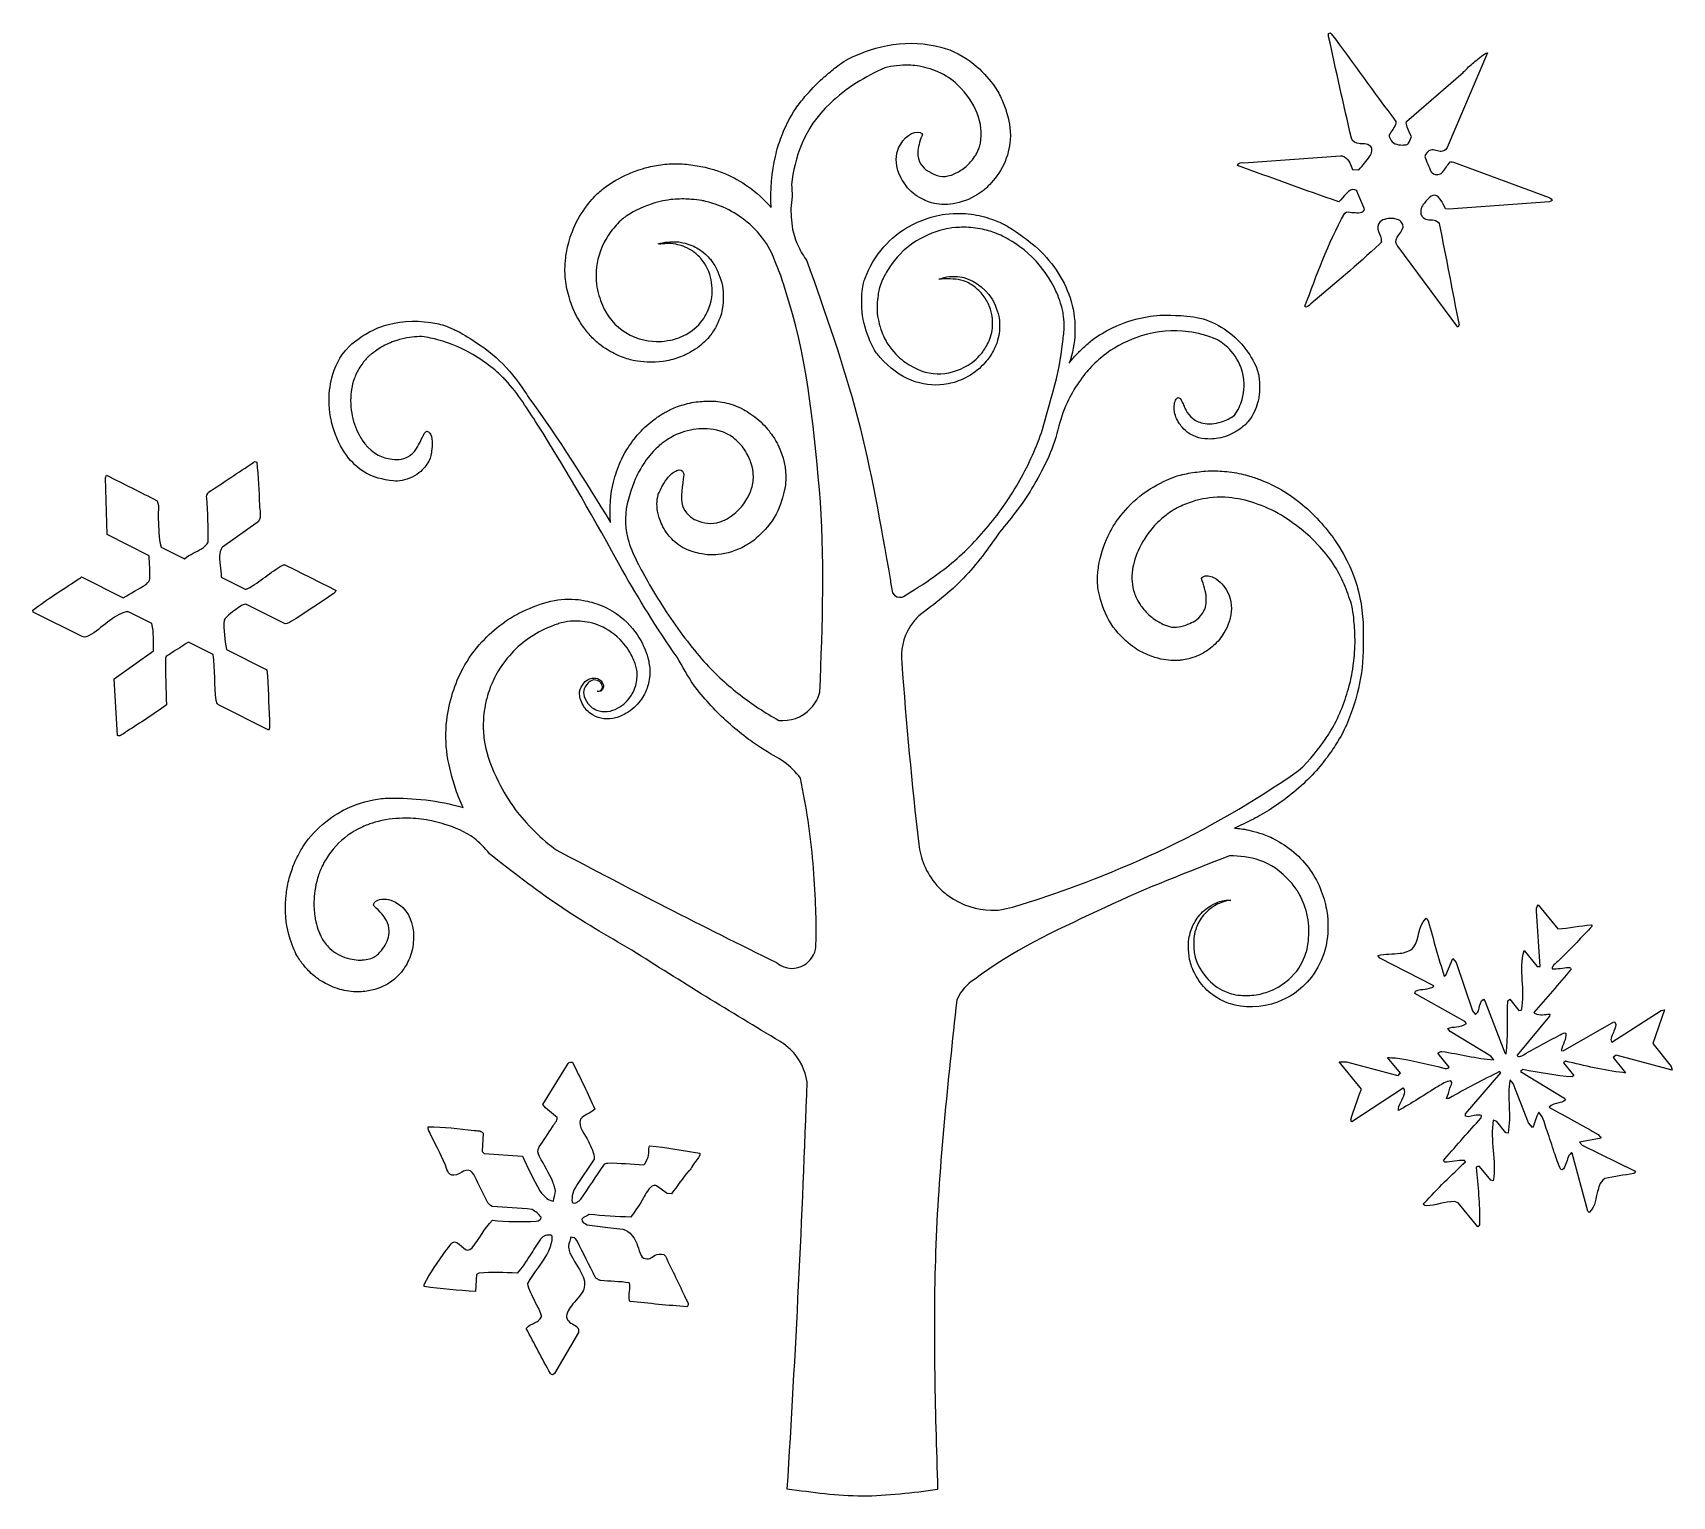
# Model space of a CAD drawing. Header units: centimetres. Extents: x -4.76 to 4.76, y -4.25 to 4.25.
import ezdxf

# ---------------------------------------------------------------- set-up
doc = ezdxf.new("R2010")
doc.units = ezdxf.units.CM
doc.header["$MEASUREMENT"] = 0
doc.layers.add('Layer 1', color=7, linetype='Continuous')

msp = doc.modelspace()

# ---------------------------------------------------------------- linework, layer by layer
at = {"layer": 'Layer 1', "color": 189}
for points, knots in [([(-0.22916, -0.57277), (-0.21463, -0.73816), (-0.21016, -0.90458), (-0.21093, -0.99221), (-0.21093, -0.99221), (-0.21167, -1.07984), (-0.21765, -1.08868), (-0.2226, -1.09754), (-0.2226, -1.09754), (-0.23218, -1.12069), (-0.25536, -1.15043), (-0.27853, -1.16326), (-0.27853, -1.16326), (-0.32888, -1.19162), (-0.38381, -1.19538), (-0.44154, -1.15056), (-0.44154, -1.15056), (-0.86876, -0.94112), (-1.29432, -0.72344), (-1.71815, -0.49728), (-1.71815, -0.49728), (-1.80456, -0.43857), (-1.89875, -0.34173), (-1.95895, -0.26101), (-1.95895, -0.26101), (-1.99329, -0.21524), (-2.03176, -0.1519), (-2.0573, -0.10102), (-2.0573, -0.10102), (-2.09413, -0.02551), (-2.12456, 0.05336), (-2.13752, 0.12946), (-2.13752, 0.12946), (-2.14331, 0.16555), (-2.14535, 0.19992), (-2.14509, 0.22847), (-2.14509, 0.22847), (-2.14554, 0.25535), (-2.14274, 0.29832), (-2.134, 0.34433), (-2.134, 0.34433), (-2.12895, 0.37047), (-2.12183, 0.39621), (-2.11601, 0.41476), (-2.11601, 0.41476), (-2.10429, 0.45117), (-2.09722, 0.46575), (-2.08646, 0.49019), (-2.08646, 0.49019), (-2.05384, 0.56239), (-1.99118, 0.64733), (-1.91337, 0.70837), (-1.91337, 0.70837), (-1.87352, 0.74012), (-1.83167, 0.76578), (-1.78878, 0.78589), (-1.78878, 0.78589), (-1.76629, 0.79639), (-1.74311, 0.80542), (-1.72941, 0.8106), (-1.72941, 0.8106), (-1.71571, 0.81578), (-1.71142, 0.81706), (-1.70713, 0.81833), (-1.70713, 0.81833), (-1.69766, 0.82121), (-1.68493, 0.82412), (-1.67104, 0.8269), (-1.67104, 0.8269), (-1.6536, 0.83076), (-1.62551, 0.83346), (-1.59505, 0.83296), (-1.59505, 0.83296), (-1.52793, 0.82971), (-1.43873, 0.81275), (-1.35002, 0.72517), (-1.35002, 0.72517), (-1.31914, 0.69308), (-1.2961, 0.65921), (-1.28245, 0.63071), (-1.28245, 0.63071), (-1.27038, 0.60642), (-1.26134, 0.58301), (-1.2562, 0.56282), (-1.2562, 0.56282), (-1.25371, 0.55367), (-1.25131, 0.54443), (-1.25112, 0.52496), (-1.25112, 0.52496), (-1.25093, 0.50549), (-1.25295, 0.4758), (-1.26213, 0.4485), (-1.26213, 0.4485), (-1.27128, 0.42119), (-1.28758, 0.3963), (-1.29967, 0.38077), (-1.29967, 0.38077), (-1.32597, 0.34936), (-1.33438, 0.34733), (-1.35179, 0.33399), (-1.35179, 0.33399), (-1.3832, 0.31293), (-1.43238, 0.30018), (-1.47085, 0.31073), (-1.47085, 0.31073), (-1.49511, 0.31761), (-1.51226, 0.32512), (-1.53684, 0.35481), (-1.53684, 0.35481), (-1.56436, 0.39185), (-1.56867, 0.42254), (-1.55385, 0.45059), (-1.55385, 0.45059), (-1.53014, 0.48768), (-1.50342, 0.5038), (-1.46805, 0.47972), (-1.46805, 0.47972), (-1.45003, 0.46392), (-1.4436, 0.43678), (-1.47107, 0.42564), (-1.47107, 0.42564), (-1.47459, 0.42453), (-1.47869, 0.42463), (-1.4825, 0.42614), (-1.4825, 0.42614), (-1.47221, 0.41865), (-1.4507, 0.42336), (-1.44638, 0.45138), (-1.44638, 0.45138), (-1.44649, 0.46281), (-1.45067, 0.47408), (-1.46088, 0.48501), (-1.46088, 0.48501), (-1.47011, 0.50054), (-1.51165, 0.50813), (-1.52795, 0.49649), (-1.52795, 0.49649), (-1.53261, 0.49448), (-1.53721, 0.49252), (-1.54181, 0.48966), (-1.54181, 0.48966), (-1.54853, 0.48953), (-1.59142, 0.44129), (-1.58528, 0.40954), (-1.58528, 0.40954), (-1.58459, 0.393), (-1.58345, 0.3889), (-1.57877, 0.37329), (-1.57877, 0.37329), (-1.57472, 0.36075), (-1.568, 0.34842), (-1.55998, 0.33588), (-1.55998, 0.33588), (-1.55368, 0.32506), (-1.53802, 0.30537), (-1.50754, 0.28643), (-1.50754, 0.28643), (-1.47264, 0.26444), (-1.41967, 0.25862), (-1.37602, 0.2713), (-1.37602, 0.2713), (-1.3535, 0.27683), (-1.32268, 0.29014), (-1.29119, 0.3125), (-1.29119, 0.3125), (-1.25838, 0.33623), (-1.2355, 0.36372), (-1.22015, 0.38851), (-1.22015, 0.38851), (-1.21213, 0.4011), (-1.20467, 0.4141), (-1.19668, 0.43524), (-1.19668, 0.43524), (-1.18872, 0.45638), (-1.18022, 0.48567), (-1.17782, 0.51544), (-1.17782, 0.51544), (-1.17541, 0.54523), (-1.17909, 0.5755), (-1.1842, 0.6), (-1.1842, 0.6), (-1.19687, 0.65395), (-1.20867, 0.67972), (-1.23053, 0.7202), (-1.23053, 0.7202), (-1.25638, 0.76415), (-1.29096, 0.8145), (-1.34912, 0.85942), (-1.34912, 0.85942), (-1.37825, 0.88204), (-1.41503, 0.9054), (-1.45458, 0.92194), (-1.45458, 0.92194), (-1.49416, 0.93848), (-1.5365, 0.94824), (-1.56293, 0.95324), (-1.56293, 0.95324), (-1.58936, 0.95827), (-1.59981, 0.95858), (-1.61026, 0.95906), (-1.61026, 0.95906), (-1.71906, 0.96851), (-1.82592, 0.93358), (-1.9389, 0.87794), (-1.9389, 0.87794), (-1.97099, 0.86095), (-2.002, 0.84148), (-2.03201, 0.81976), (-2.03201, 0.81976), (-2.07776, 0.78735), (-2.11488, 0.7515), (-2.15298, 0.71181), (-2.15298, 0.71181), (-2.19582, 0.66622), (-2.23402, 0.61204), (-2.26262, 0.55944), (-2.26262, 0.55944), (-2.31088, 0.46819), (-2.34382, 0.36748), (-2.35718, 0.2562), (-2.35718, 0.2562), (-2.3743, 0.11838), (-2.34982, -0.01042), (-2.30458, -0.14531), (-2.30458, -0.14531), (-2.29283, -0.1809), (-2.27833, -0.21582), (-2.2628, -0.25072), (-2.2628, -0.25072), (-2.33373, -0.22976), (-2.40634, -0.21455), (-2.47968, -0.20603), (-2.47968, -0.20603), (-2.553, -0.19751), (-2.62705, -0.19571), (-2.66986, -0.19547), (-2.66986, -0.19547), (-2.71267, -0.19523), (-2.72418, -0.19655), (-2.73566, -0.19806), (-2.73566, -0.19806), (-2.79916, -0.20735), (-2.86528, -0.22121), (-2.9332, -0.25381), (-2.9332, -0.25381), (-2.99445, -0.27916), (-3.12669, -0.36935), (-3.18895, -0.47217), (-3.18895, -0.47217), (-3.19824, -0.48643), (-3.20956, -0.50704), (-3.22152, -0.52953), (-3.22152, -0.52953), (-3.22829, -0.54231), (-3.23486, -0.55522), (-3.24375, -0.57692), (-3.24375, -0.57692), (-3.25261, -0.59862), (-3.26378, -0.6291), (-3.27211, -0.66032), (-3.27211, -0.66032), (-3.28044, -0.69157), (-3.28592, -0.72356), (-3.28907, -0.74692), (-3.28907, -0.74692), (-3.29222, -0.77028), (-3.29299, -0.78502), (-3.29354, -0.79976), (-3.29354, -0.79976), (-3.29738, -0.88567), (-3.28833, -0.94216), (-3.26743, -1.01402), (-3.26743, -1.01402), (-3.26034, -1.0368), (-3.25179, -1.05913), (-3.24428, -1.07646), (-3.24428, -1.07646), (-3.23677, -1.09379), (-3.23034, -1.10615), (-3.22311, -1.11797), (-3.22311, -1.11797), (-3.21052, -1.13858), (-3.19663, -1.15684), (-3.1835, -1.17247), (-3.1835, -1.17247), (-3.17268, -1.18628), (-3.15178, -1.20763), (-3.1255, -1.22973), (-3.1255, -1.22973), (-3.11121, -1.24172), (-3.09629, -1.25296), (-3.07205, -1.26661), (-3.07205, -1.26661), (-3.04781, -1.28026), (-3.01432, -1.29622), (-2.97908, -1.30627), (-2.97908, -1.30627), (-2.94384, -1.31632), (-2.9069, -1.32045), (-2.87565, -1.32085), (-2.87565, -1.32085), (-2.8444, -1.32125), (-2.81887, -1.31791), (-2.79408, -1.31172), (-2.79408, -1.31172), (-2.76929, -1.30553), (-2.74532, -1.29648), (-2.73026, -1.29008), (-2.73026, -1.29008), (-2.70261, -1.27794), (-2.69883, -1.27341), (-2.68462, -1.26497), (-2.68462, -1.26497), (-2.66094, -1.24904), (-2.6488, -1.23647), (-2.62649, -1.2125), (-2.62649, -1.2125), (-2.61842, -1.20364), (-2.61056, -1.19451), (-2.59815, -1.1735), (-2.59815, -1.1735), (-2.58574, -1.15249), (-2.56881, -1.11955), (-2.55981, -1.0846), (-2.55981, -1.0846), (-2.55084, -1.04962), (-2.54981, -1.01261), (-2.5505, -0.9884), (-2.5505, -0.9884), (-2.55203, -0.94538), (-2.55823, -0.93379), (-2.56524, -0.90902), (-2.56524, -0.90902), (-2.57656, -0.87722), (-2.5962, -0.83607), (-2.64155, -0.80864), (-2.64155, -0.80864), (-2.67875, -0.78549), (-2.71204, -0.77612), (-2.74767, -0.78514), (-2.74767, -0.78514), (-2.76145, -0.78969), (-2.77791, -0.79705), (-2.7836, -0.81334), (-2.7836, -0.81334), (-2.7822, -0.82718), (-2.75706, -0.84043), (-2.74375, -0.85745), (-2.74375, -0.85745), (-2.732, -0.87012), (-2.72219, -0.88277), (-2.71446, -0.89531), (-2.71446, -0.89531), (-2.70509, -0.90989), (-2.69665, -0.9296), (-2.69313, -0.95145), (-2.69313, -0.95145), (-2.68802, -0.99016), (-2.69752, -1.01924), (-2.71475, -1.04895), (-2.71475, -1.04895), (-2.72242, -1.06229), (-2.73317, -1.07618), (-2.74594, -1.0906), (-2.74594, -1.0906), (-2.75621, -1.10216), (-2.76626, -1.11322), (-2.7743, -1.11629), (-2.7743, -1.11629), (-2.79163, -1.12648), (-2.82052, -1.13423), (-2.84595, -1.13574), (-2.84595, -1.13574), (-2.86333, -1.1377), (-2.89794, -1.1355), (-2.93371, -1.12577), (-2.93371, -1.12577), (-2.95427, -1.11998), (-2.97401, -1.11119), (-2.9911, -1.10156), (-2.9911, -1.10156), (-3.00822, -1.09193), (-3.02272, -1.08145), (-3.03566, -1.06936), (-3.03566, -1.06936), (-3.05699, -1.04912), (-3.07384, -1.02658), (-3.08257, -1.00986), (-3.08257, -1.00986), (-3.10096, -0.9774), (-3.11466, -0.93734), (-3.12096, -0.89916), (-3.12096, -0.89916), (-3.12564, -0.87553), (-3.12871, -0.84545), (-3.12911, -0.81275), (-3.12911, -0.81275), (-3.12961, -0.77494), (-3.12517, -0.7284), (-3.11289, -0.67945), (-3.11289, -0.67945), (-3.10617, -0.65347), (-3.09691, -0.62817), (-3.09035, -0.6118), (-3.09035, -0.6118), (-3.08379, -0.59542), (-3.07998, -0.58799), (-3.07619, -0.58053), (-3.07619, -0.58053), (-3.06865, -0.56455), (-3.0518, -0.53772), (-3.0305, -0.50957), (-3.0305, -0.50957), (-2.99735, -0.46351), (-2.94253, -0.41456), (-2.89535, -0.3877), (-2.89535, -0.3877), (-2.87773, -0.37738), (-2.8608, -0.36852), (-2.84548, -0.36164), (-2.84548, -0.36164), (-2.83828, -0.35836), (-2.83101, -0.35524), (-2.81624, -0.34987), (-2.81624, -0.34987), (-2.80145, -0.34447), (-2.7792, -0.33685), (-2.75647, -0.33098), (-2.75647, -0.33098), (-2.69681, -0.31598), (-2.64537, -0.31238), (-2.59629, -0.31177), (-2.59629, -0.31177), (-2.56015, -0.31188), (-2.51456, -0.31627), (-2.47588, -0.32222), (-2.47588, -0.32222), (-2.45286, -0.32545), (-2.41201, -0.33473), (-2.36851, -0.34802), (-2.36851, -0.34802), (-2.30967, -0.36718), (-2.25339, -0.38771), (-2.19613, -0.43015), (-2.19613, -0.43015), (-2.17459, -0.44722), (-2.13361, -0.48547), (-2.10927, -0.51905), (-2.10927, -0.51905), (-1.97796, -0.62197), (-1.84664, -0.7249), (-1.7088, -0.81814), (-1.7088, -0.81814), (-1.57095, -0.91141), (-1.42657, -0.99499), (-1.28219, -1.0786), (-1.28219, -1.0786), (-0.99599, -1.26116), (-0.70754, -1.4383), (-0.41999, -1.60949), (-0.41999, -1.60949), (-0.39935, -1.62203), (-0.38004, -1.63682), (-0.36258, -1.65349), (-0.36258, -1.65349), (-0.30218, -1.71223), (-0.27437, -1.77702), (-0.26341, -1.84275), (-0.26341, -1.84275), (-0.29114, -2.63187), (-0.32961, -3.42075), (-0.37885, -4.2094), (-0.37885, -4.2094), (-0.23336, -4.22956), (-0.08789, -4.24975), (0.05766, -4.2502), (0.05766, -4.2502), (0.20321, -4.25065), (0.34881, -4.23136), (0.49441, -4.2121), (0.49441, -4.2121), (0.48015, -3.73691), (0.46591, -3.26172), (0.48446, -2.78779), (0.48446, -2.78779), (0.50301, -2.31389), (0.55434, -1.84127), (0.60567, -1.36864), (0.60567, -1.36864), (0.61342, -1.35028), (0.62326, -1.33279), (0.63493, -1.31665), (0.63493, -1.31665), (0.66922, -1.26752), (0.70872, -1.25177), (0.75045, -1.21894), (0.75045, -1.21894), (0.97122, -1.05556), (1.22226, -0.94684), (1.46781, -0.83066), (1.46781, -0.83066), (1.70353, -0.71916), (1.94742, -0.62497), (2.19131, -0.53075), (2.19131, -0.53075), (2.30561, -0.53242), (2.42803, -0.5494), (2.5463, -0.68331), (2.5463, -0.68331), (2.55604, -0.69487), (2.56577, -0.70712), (2.57511, -0.71974), (2.57511, -0.71974), (2.58445, -0.73239), (2.59334, -0.74538), (2.6072, -0.77562), (2.6072, -0.77562), (2.62104, -0.80589), (2.6398, -0.85338), (2.64742, -0.90262), (2.64742, -0.90262), (2.65504, -0.95186), (2.65155, -1.00282), (2.64745, -1.03547), (2.64745, -1.03547), (2.64335, -1.06812), (2.63872, -1.08249), (2.6338, -1.09667), (2.6338, -1.09667), (2.61835, -1.14308), (2.59668, -1.18808), (2.55069, -1.23425), (2.55069, -1.23425), (2.53077, -1.25322), (2.50785, -1.27076), (2.48317, -1.28711), (2.48317, -1.28711), (2.46954, -1.29595), (2.45531, -1.30391), (2.43226, -1.3132), (2.43226, -1.3132), (2.40921, -1.32249), (2.37728, -1.33312), (2.34452, -1.3382), (2.34452, -1.3382), (2.31174, -1.34328), (2.27811, -1.3428), (2.25414, -1.34098), (2.25414, -1.34098), (2.20905, -1.3372), (2.19027, -1.32929), (2.16045, -1.31701), (2.16045, -1.31701), (2.12494, -1.30047), (2.08907, -1.2778), (2.05255, -1.23412), (2.05255, -1.23412), (1.98889, -1.15644), (1.97691, -1.08341), (1.98402, -1.006), (1.98402, -1.006), (1.98532, -0.99253), (1.98704, -0.97904), (1.99423, -0.95803), (1.99423, -0.95803), (2.00142, -0.93702), (2.01407, -0.90855), (2.03241, -0.88442), (2.03241, -0.88442), (2.05075, -0.86029), (2.07482, -0.8405), (2.09207, -0.8283), (2.09207, -0.8283), (2.10932, -0.81608), (2.1198, -0.81145), (2.13033, -0.807), (2.13033, -0.807), (2.15642, -0.79549), (2.17782, -0.78967), (2.19722, -0.78954), (2.19722, -0.78954), (2.17023, -0.78486), (2.14872, -0.79012), (2.12221, -0.8006), (2.12221, -0.8006), (2.11261, -0.80409), (2.10292, -0.80743), (2.08451, -0.8188), (2.08451, -0.8188), (2.06609, -0.83018), (2.03895, -0.84957), (2.01762, -0.87405), (2.01762, -0.87405), (1.99629, -0.89852), (1.98076, -0.92808), (1.97161, -0.95028), (1.97161, -0.95028), (1.96246, -0.97248), (1.95965, -0.98735), (1.957, -1.00216), (1.957, -1.00216), (1.95007, -1.03431), (1.94896, -1.08175), (1.95883, -1.13234), (1.95883, -1.13234), (1.96441, -1.16047), (1.97367, -1.18796), (1.99008, -1.21867), (1.99008, -1.21867), (2.00649, -1.24938), (2.03011, -1.28339), (2.05964, -1.31096), (2.05964, -1.31096), (2.08917, -1.33853), (2.12462, -1.35967), (2.14825, -1.372), (2.14825, -1.372), (2.17188, -1.38433), (2.18365, -1.38785), (2.19545, -1.39124), (2.19545, -1.39124), (2.26644, -1.4136), (2.37542, -1.41667), (2.46996, -1.38013), (2.46996, -1.38013), (2.53587, -1.35441), (2.59884, -1.31933), (2.66673, -1.23461), (2.66673, -1.23461), (2.74277, -1.13431), (2.76518, -1.02694), (2.76219, -0.9206), (2.76219, -0.9206), (2.76169, -0.89769), (2.76007, -0.87475), (2.75343, -0.84083), (2.75343, -0.84083), (2.74679, -0.80691), (2.73512, -0.76204), (2.71758, -0.71952), (2.71758, -0.71952), (2.70004, -0.677), (2.67668, -0.63681), (2.64852, -0.59945), (2.64852, -0.59945), (2.62039, -0.56209), (2.58748, -0.52754), (2.55052, -0.49825), (2.55052, -0.49825), (2.51356, -0.46893), (2.47252, -0.44486), (2.44096, -0.42888), (2.44096, -0.42888), (2.40942, -0.4129), (2.38738, -0.40504), (2.36508, -0.39816), (2.36508, -0.39816), (2.34278, -0.39131), (2.32023, -0.38543), (2.30248, -0.38146), (2.30248, -0.38146), (2.26795, -0.37387), (2.24686, -0.37188), (2.2198, -0.36926), (2.2198, -0.36926), (2.25279, -0.35529), (2.28523, -0.34008), (2.31717, -0.32378), (2.31717, -0.32378), (2.38178, -0.29113), (2.45692, -0.24488), (2.53453, -0.18445), (2.53453, -0.18445), (2.57416, -0.15341), (2.61187, -0.11989), (2.64566, -0.08655), (2.64566, -0.08655), (2.67945, -0.05319), (2.70929, -0.02001), (2.73681, 0.015), (2.73681, 0.015), (2.76433, 0.05001), (2.78954, 0.08681), (2.80698, 0.11387), (2.80698, 0.11387), (2.84042, 0.16613), (2.85201, 0.19137), (2.86942, 0.22891), (2.86942, 0.22891), (2.93811, 0.39176), (2.97258, 0.55263), (2.967, 0.7168), (2.967, 0.7168), (2.97481, 0.90725), (2.93893, 1.10164), (2.80878, 1.29409), (2.80878, 1.29409), (2.76867, 1.35296), (2.68845, 1.44866), (2.61484, 1.50835), (2.61484, 1.50835), (2.53158, 1.57841), (2.45363, 1.62154), (2.37378, 1.65244), (2.37378, 1.65244), (2.35412, 1.66019), (2.33428, 1.66744), (2.30594, 1.67554), (2.30594, 1.67554), (2.2776, 1.68364), (2.24075, 1.69258), (2.20339, 1.69798), (2.20339, 1.69798), (2.166, 1.70338), (2.12814, 1.7052), (2.10068, 1.70549), (2.10068, 1.70549), (2.04832, 1.70562), (2.02451, 1.70184), (1.98821, 1.69723), (1.98821, 1.69723), (1.95696, 1.693), (1.92542, 1.68569), (1.89457, 1.67789), (1.89457, 1.67789), (1.88438, 1.67546), (1.87409, 1.67313), (1.83864, 1.65752), (1.83864, 1.65752), (1.80319, 1.64194), (1.74254, 1.61304), (1.68939, 1.57391), (1.68939, 1.57391), (1.63624, 1.53478), (1.59057, 1.48541), (1.55943, 1.44659), (1.55943, 1.44659), (1.52829, 1.40778), (1.5117, 1.37952), (1.49675, 1.35047), (1.49675, 1.35047), (1.46643, 1.29179), (1.4446, 1.23239), (1.43375, 1.1736), (1.43375, 1.1736), (1.42817, 1.14391), (1.42491, 1.1138), (1.42372, 1.09319), (1.42372, 1.09319), (1.42256, 1.07258), (1.42346, 1.06147), (1.42398, 1.05027), (1.42398, 1.05027), (1.4245, 1.03907), (1.42472, 1.02786), (1.43327, 0.99106), (1.43327, 0.99106), (1.44182, 0.95426), (1.45875, 0.89189), (1.48984, 0.83758), (1.48984, 0.83758), (1.5209, 0.78323), (1.56615, 0.73688), (1.60229, 0.70595), (1.60229, 0.70595), (1.63846, 0.67505), (1.66555, 0.65954), (1.69373, 0.6466), (1.69373, 0.6466), (1.72188, 0.63366), (1.75109, 0.62329), (1.77482, 0.6167), (1.77482, 0.6167), (1.79855, 0.61011), (1.81678, 0.60728), (1.83512, 0.60564), (1.83512, 0.60564), (1.85346, 0.60403), (1.87187, 0.6036), (1.88425, 0.60381), (1.88425, 0.60381), (1.89666, 0.604), (1.90309, 0.60482), (1.90949, 0.60561), (1.90949, 0.60561), (1.92314, 0.60699), (1.95674, 0.61355), (1.99106, 0.62553), (1.99106, 0.62553), (2.01138, 0.63275), (2.03101, 0.64207), (2.05377, 0.65696), (2.05377, 0.65696), (2.07652, 0.67183), (2.10243, 0.69228), (2.12373, 0.7167), (2.12373, 0.7167), (2.14503, 0.74112), (2.16178, 0.76951), (2.17207, 0.78965), (2.17207, 0.78965), (2.19075, 0.82688), (2.19247, 0.84357), (2.19805, 0.86918), (2.19805, 0.86918), (2.20615, 0.91927), (2.20096, 0.96895), (2.17014, 1.01714), (2.17014, 1.01714), (2.15532, 1.04304), (2.12101, 1.07929), (2.08987, 1.08924), (2.08987, 1.08924), (2.07071, 1.09488), (2.04256, 1.10406), (2.02753, 1.08003), (2.02753, 1.08003), (2.04073, 1.04669), (2.05444, 0.99915), (2.05544, 0.96864), (2.05544, 0.96864), (2.05674, 0.94025), (2.05396, 0.91146), (2.03472, 0.8799), (2.03472, 0.8799), (2.00239, 0.83437), (1.97897, 0.82807), (1.94886, 0.8142), (1.94886, 0.8142), (1.91425, 0.80092), (1.8761, 0.79018), (1.84258, 0.80124), (1.84258, 0.80124), (1.83493, 0.80322), (1.82673, 0.8059), (1.81856, 0.80873), (1.81856, 0.80873), (1.81038, 0.81159), (1.80224, 0.81463), (1.78567, 0.82405), (1.78567, 0.82405), (1.76911, 0.83347), (1.74408, 0.84929), (1.72254, 0.86892), (1.72254, 0.86892), (1.701, 0.88858), (1.68296, 0.91205), (1.67161, 0.92845), (1.67161, 0.92845), (1.6479, 0.96414), (1.64711, 0.972), (1.63819, 0.99444), (1.63819, 0.99444), (1.62226, 1.04011), (1.62057, 1.08199), (1.62702, 1.13168), (1.62702, 1.13168), (1.63882, 1.20558), (1.67417, 1.30631), (1.77296, 1.40637), (1.77296, 1.40637), (1.79399, 1.4268), (1.81712, 1.44508), (1.83244, 1.45651), (1.83244, 1.45651), (1.86239, 1.4785), (1.86877, 1.4804), (1.88594, 1.49014), (1.88594, 1.49014), (1.9184, 1.50678), (1.94124, 1.51493), (1.97397, 1.52641), (1.97397, 1.52641), (1.98622, 1.53062), (1.99858, 1.53464), (2.01919, 1.53911), (2.01919, 1.53911), (2.06039, 1.54858), (2.12788, 1.55599), (2.18397, 1.55041), (2.18397, 1.55041), (2.28845, 1.54152), (2.38892, 1.50665), (2.49155, 1.44749), (2.49155, 1.44749), (2.54232, 1.41653), (2.61672, 1.36595), (2.6843, 1.29623), (2.6843, 1.29623), (2.72714, 1.25212), (2.75841, 1.21535), (2.78204, 1.18045), (2.78204, 1.18045), (2.83951, 1.10084), (2.86655, 1.0239), (2.89536, 0.94381), (2.89536, 0.94381), (2.90115, 0.92637), (2.90478, 0.90669), (2.9078, 0.88589), (2.9078, 0.88589), (2.90944, 0.87486), (2.91098, 0.86382), (2.91367, 0.83377), (2.91367, 0.83377), (2.91636, 0.80372), (2.92028, 0.75471), (2.91962, 0.70574), (2.91962, 0.70574), (2.91896, 0.65677), (2.91375, 0.60787), (2.90946, 0.5748), (2.90946, 0.5748), (2.90113, 0.51257), (2.89533, 0.49384), (2.8861, 0.45619), (2.8861, 0.45619), (2.86194, 0.37126), (2.83276, 0.28839), (2.78352, 0.2028), (2.78352, 0.2028), (2.77399, 0.18618), (2.76405, 0.16978), (2.74672, 0.14478), (2.74672, 0.14478), (2.71386, 0.09697), (2.65734, 0.02373), (2.59133, -0.0358), (2.59133, -0.0358), (2.33318, -0.21566), (2.06023, -0.37436), (1.7752, -0.50713), (1.7752, -0.50713), (1.49019, -0.6399), (1.19309, -0.74676), (1.02921, -0.79881), (1.02921, -0.79881), (0.86533, -0.85088), (0.83464, -0.84815), (0.80453, -0.84575), (0.80453, -0.84575), (0.72272, -0.84213), (0.6407, -0.82408), (0.55585, -0.76209), (0.55585, -0.76209), (0.53206, -0.74452), (0.51013, -0.72444), (0.49052, -0.70232), (0.49052, -0.70232), (0.42472, -0.6272), (0.39413, -0.54518), (0.38527, -0.46253), (0.38527, -0.46253), (0.34413, -0.11177), (0.31132, 0.23936), (0.28677, 0.59083), (0.28677, 0.59083), (0.27963, 0.65967), (0.29077, 0.73199), (0.33746, 0.80546), (0.33746, 0.80546), (0.35109, 0.82642), (0.36709, 0.84581), (0.38509, 0.86317), (0.38509, 0.86317), (0.47584, 0.93199), (0.56657, 1.00081), (0.64483, 1.08172), (0.64483, 1.08172), (0.72309, 1.1626), (0.7889, 1.25555), (0.85467, 1.34853), (0.85467, 1.34853), (0.92619, 1.43693), (0.99768, 1.52532), (1.05358, 1.62266), (1.05358, 1.62266), (1.11584, 1.73024), (1.17373, 1.84369), (1.19878, 1.96784), (1.19878, 1.96784), (1.21153, 2.01547), (1.23119, 2.07095), (1.25556, 2.11905), (1.25556, 2.11905), (1.27427, 2.15644), (1.2962, 2.19221), (1.31282, 2.21718), (1.31282, 2.21718), (1.34409, 2.26361), (1.36148, 2.28142), (1.3891, 2.31108), (1.3891, 2.31108), (1.40191, 2.32431), (1.41545, 2.33714), (1.42921, 2.34974), (1.42921, 2.34974), (1.44297, 2.36236), (1.45696, 2.37474), (1.47504, 2.38805), (1.47504, 2.38805), (1.53327, 2.43054), (1.61008, 2.46952), (1.67708, 2.48931), (1.67708, 2.48931), (1.77426, 2.519), (1.85977, 2.5241), (1.95241, 2.51352), (1.95241, 2.51352), (2.0003, 2.50635), (2.06049, 2.49571), (2.12047, 2.46579), (2.12047, 2.46579), (2.14992, 2.45021), (2.1763, 2.42854), (2.1986, 2.40332), (2.1986, 2.40332), (2.27025, 2.3208), (2.2906, 2.22031), (2.26353, 2.1209), (2.26353, 2.1209), (2.25432, 2.08859), (2.23964, 2.05785), (2.2204, 2.03036), (2.2204, 2.03036), (2.20257, 2.01671), (2.19831, 2.0139), (2.18272, 2.00581), (2.18272, 2.00581), (2.17285, 2.00084), (2.15885, 1.99454), (2.14433, 1.98996), (2.14433, 1.98996), (2.10276, 1.9776), (2.06916, 1.97633), (2.03709, 1.98218), (2.03709, 1.98218), (2.0068, 1.9889), (1.99428, 1.99525), (1.9666, 2.01983), (1.9666, 2.01983), (1.94906, 2.0374), (1.93813, 2.05441), (1.93247, 2.06669), (1.93247, 2.06669), (1.92228, 2.08643), (1.9212, 2.10082), (1.90329, 2.12646), (1.90329, 2.12646), (1.88562, 2.14329), (1.87294, 2.11035), (1.87032, 2.09257), (1.87032, 2.09257), (1.86841, 2.07897), (1.86807, 2.07206), (1.86924, 2.05963), (1.86924, 2.05963), (1.87022, 2.0442), (1.87797, 2.01359), (1.89255, 1.99026), (1.89255, 1.99026), (1.9007, 1.97685), (1.91483, 1.95555), (1.94502, 1.9306), (1.94502, 1.9306), (1.99077, 1.89742), (2.03424, 1.89036), (2.08104, 1.89059), (2.08104, 1.89059), (2.10443, 1.8904), (2.1429, 1.8962), (2.18272, 1.91136), (2.18272, 1.91136), (2.20463, 1.91993), (2.22529, 1.93171), (2.23982, 1.9411), (2.23982, 1.9411), (2.27128, 1.96258), (2.27792, 1.97002), (2.29708, 1.99111), (2.29708, 1.99111), (2.31563, 2.01148), (2.34023, 2.05215), (2.35013, 2.08668), (2.35013, 2.08668), (2.36135, 2.12653), (2.36172, 2.13293), (2.36415, 2.16148), (2.36415, 2.16148), (2.3651, 2.17839), (2.36505, 2.20138), (2.36386, 2.2245), (2.36386, 2.2245), (2.36267, 2.24765), (2.36031, 2.27093), (2.34632, 2.30549), (2.34632, 2.30549), (2.33232, 2.34004), (2.30663, 2.38584), (2.27422, 2.42619), (2.27422, 2.42619), (2.24178, 2.46654), (2.2026, 2.50144), (2.15915, 2.52999), (2.15915, 2.52999), (2.11571, 2.55854), (2.06803, 2.58074), (2.01805, 2.59296), (2.01805, 2.59296), (1.9681, 2.60518), (1.91589, 2.60741), (1.87716, 2.60878), (1.87716, 2.60878), (1.80125, 2.61185), (1.76561, 2.60986), (1.71187, 2.60095), (1.71187, 2.60095), (1.63395, 2.58751), (1.5559, 2.56261), (1.47615, 2.51864), (1.47615, 2.51864), (1.45056, 2.50456), (1.42575, 2.48911), (1.40461, 2.47398), (1.40461, 2.47398), (1.3835, 2.45885), (1.36609, 2.44406), (1.34929, 2.42863), (1.34929, 2.42863), (1.33249, 2.4132), (1.3163, 2.39714), (1.30471, 2.38505), (1.30471, 2.38505), (1.28219, 2.36137), (1.27309, 2.34912), (1.25925, 2.33158), (1.25925, 2.33158), (1.29814, 2.44294), (1.30468, 2.56957), (1.27044, 2.68943), (1.27044, 2.68943), (1.25385, 2.74764), (1.22795, 2.8031), (1.19527, 2.85453), (1.19527, 2.85453), (1.16262, 2.90594), (1.12317, 2.95327), (1.07843, 2.99468), (1.07843, 2.99468), (1.03369, 3.03606), (0.98363, 3.07149), (0.95029, 3.09411), (0.95029, 3.09411), (0.91693, 3.11671), (0.90026, 3.12655), (0.88324, 3.13573), (0.88324, 3.13573), (0.8662, 3.14494), (0.84884, 3.15354), (0.81921, 3.16417), (0.81921, 3.16417), (0.78958, 3.17478), (0.74769, 3.18745), (0.70486, 3.19423), (0.70486, 3.19423), (0.66202, 3.201), (0.61829, 3.20193), (0.58508, 3.20071), (0.58508, 3.20071), (0.51928, 3.19777), (0.48658, 3.18822), (0.43916, 3.17348), (0.43916, 3.17348), (0.35965, 3.14533), (0.2689, 3.1054), (0.18291, 3.00751), (0.18291, 3.00751), (0.13677, 2.95563), (0.09512, 2.88384), (0.07393, 2.8254), (0.07393, 2.8254), (0.06689, 2.8072), (0.0603, 2.78868), (0.05634, 2.74806), (0.05634, 2.74806), (0.05238, 2.70744), (0.05105, 2.64477), (0.0624, 2.58444), (0.0624, 2.58444), (0.07372, 2.52411), (0.09772, 2.46617), (0.11595, 2.43013), (0.11595, 2.43013), (0.13415, 2.39409), (0.14662, 2.37996), (0.15908, 2.36602), (0.15908, 2.36602), (0.2742, 2.23526), (0.40509, 2.19177), (0.53116, 2.2069), (0.53116, 2.2069), (0.54645, 2.20843), (0.56172, 2.2105), (0.59066, 2.21968), (0.59066, 2.21968), (0.61958, 2.22886), (0.66215, 2.24513), (0.69874, 2.27016), (0.69874, 2.27016), (0.73533, 2.29519), (0.76597, 2.32895), (0.78425, 2.35136), (0.78425, 2.35136), (0.80253, 2.37377), (0.80851, 2.38488), (0.81436, 2.396), (0.81436, 2.396), (0.82656, 2.41867), (0.83682, 2.44106), (0.84323, 2.46397), (0.84323, 2.46397), (0.84879, 2.48344), (0.85246, 2.50215), (0.85352, 2.51691), (0.85352, 2.51691), (0.85508, 2.52995), (0.85553, 2.55393), (0.85318, 2.57964), (0.85318, 2.57964), (0.8509, 2.60978), (0.83805, 2.65603), (0.81063, 2.70283), (0.81063, 2.70283), (0.76597, 2.77705), (0.68546, 2.82483), (0.62375, 2.83282), (0.62375, 2.83282), (0.58433, 2.83883), (0.5416, 2.83502), (0.50098, 2.81816), (0.50098, 2.81816), (0.52328, 2.82038), (0.54575, 2.8211), (0.56821, 2.82044), (0.56821, 2.82044), (0.59067, 2.81978), (0.61316, 2.81774), (0.63023, 2.81396), (0.63023, 2.81396), (0.67063, 2.80248), (0.68103, 2.79454), (0.70855, 2.77504), (0.70855, 2.77504), (0.72392, 2.76316), (0.74332, 2.74546), (0.75906, 2.72493), (0.75906, 2.72493), (0.7748, 2.70442), (0.78689, 2.68111), (0.79409, 2.66474), (0.79409, 2.66474), (0.80126, 2.64836), (0.80354, 2.63892), (0.80613, 2.62952), (0.80613, 2.62952), (0.80872, 2.62013), (0.81161, 2.61079), (0.81317, 2.58827), (0.81317, 2.58827), (0.81473, 2.56575), (0.81494, 2.53009), (0.80626, 2.49678), (0.80626, 2.49678), (0.79758, 2.46347), (0.77996, 2.43249), (0.76901, 2.41479), (0.76901, 2.41479), (0.75806, 2.39709), (0.7538, 2.39264), (0.74972, 2.38807), (0.74972, 2.38807), (0.73734, 2.37283), (0.70236, 2.33732), (0.67233, 2.31981), (0.67233, 2.31981), (0.55136, 2.2494), (0.43272, 2.24946), (0.3066, 2.336), (0.3066, 2.336), (0.28099, 2.3542), (0.249, 2.38318), (0.21685, 2.4253), (0.21685, 2.4253), (0.20137, 2.44594), (0.1879, 2.46819), (0.17462, 2.50094), (0.17462, 2.50094), (0.16131, 2.5337), (0.14816, 2.57698), (0.1443, 2.62101), (0.1443, 2.62101), (0.14044, 2.66506), (0.14583, 2.70983), (0.1498, 2.73565), (0.1498, 2.73565), (0.15377, 2.76145), (0.15628, 2.76822), (0.15861, 2.77505), (0.15861, 2.77505), (0.16308, 2.78881), (0.16816, 2.80307), (0.17501, 2.81746), (0.17501, 2.81746), (0.18194, 2.8331), (0.19779, 2.86146), (0.2175, 2.89117), (0.2175, 2.89117), (0.24779, 2.93811), (0.30206, 2.99576), (0.35114, 3.02756), (0.35114, 3.02756), (0.40575, 3.06465), (0.47113, 3.09421), (0.52979, 3.10783), (0.52979, 3.10783), (0.54945, 3.11259), (0.56935, 3.11635), (0.59805, 3.11863), (0.59805, 3.11863), (0.62676, 3.12093), (0.66425, 3.12181), (0.70121, 3.11776), (0.70121, 3.11776), (0.73817, 3.11371), (0.77458, 3.10477), (0.80056, 3.09704), (0.80056, 3.09704), (0.85832, 3.07897), (0.87046, 3.06944), (0.90645, 3.05005), (0.90645, 3.05005), (0.96148, 3.01965), (1.02956, 2.97091), (1.09266, 2.89331), (1.09266, 2.89331), (1.13042, 2.84688), (1.16037, 2.79877), (1.1823, 2.75009), (1.1823, 2.75009), (1.19368, 2.72472), (1.20312, 2.69847), (1.20908, 2.68019), (1.20908, 2.68019), (1.21503, 2.66193), (1.21752, 2.65167), (1.21985, 2.64135), (1.21985, 2.64135), (1.22215, 2.63106), (1.2243, 2.62069), (1.22644, 2.60246), (1.22644, 2.60246), (1.22856, 2.58423), (1.23067, 2.55809), (1.22975, 2.53208), (1.22975, 2.53208), (1.22883, 2.50607), (1.22486, 2.48017), (1.21983, 2.44321), (1.21983, 2.44321), (1.21033, 2.36809), (1.1944, 2.26131), (1.16638, 2.16931), (1.16638, 2.16931), (1.14437, 2.09517), (1.12383, 2.02085), (1.10465, 1.94637), (1.10465, 1.94637), (1.0698, 1.8444), (1.02559, 1.74558), (0.9727, 1.65168), (0.9727, 1.65168), (0.91978, 1.55778), (0.85821, 1.4688), (0.78948, 1.38569), (0.78948, 1.38569), (0.72075, 1.30258), (0.64483, 1.2253), (0.56136, 1.15751), (0.56136, 1.15751), (0.47788, 1.08972), (0.38681, 1.03144), (0.33953, 1.00199), (0.33953, 1.00199), (0.29225, 0.97252), (0.28878, 0.97185), (0.28532, 0.97138), (0.28532, 0.97138), (0.26907, 0.96887), (0.24714, 0.97262), (0.23333, 0.99784), (0.23333, 0.99784), (0.22529, 1.02372), (0.22325, 1.05115), (0.21851, 1.07782), (0.21851, 1.07782), (0.16395, 1.3927), (0.1094, 1.70758), (0.02883, 2.01566), (0.02883, 2.01566), (-0.05174, 2.32374), (-0.15839, 2.625), (-0.26502, 2.92628), (-0.26502, 2.92628), (-0.28396, 2.952), (-0.30042, 2.97951), (-0.3141, 3.00838), (-0.3141, 3.00838), (-0.33987, 3.06185), (-0.3527, 3.11601), (-0.3545, 3.16337), (-0.3545, 3.16337), (-0.35614, 3.18522), (-0.35773, 3.207), (-0.35889, 3.2288), (-0.35889, 3.2288), (-0.35032, 3.27531), (-0.34884, 3.32193), (-0.35429, 3.36863), (-0.35429, 3.36863), (-0.33556, 3.52204), (-0.28976, 3.69137), (-0.12918, 3.83988), (-0.12918, 3.83988), (-0.03742, 3.9314), (0.07857, 3.99667), (0.18697, 4.04694), (0.18697, 4.04694), (0.22885, 4.05752), (0.28243, 4.06393), (0.32754, 4.06205), (0.32754, 4.06205), (0.35511, 4.06141), (0.39371, 4.05689), (0.4347, 4.04546), (0.4347, 4.04546), (0.45711, 4.03906), (0.47883, 4.03035), (0.49624, 4.02281), (0.49624, 4.02281), (0.54365, 4.00241), (0.57323, 3.98262), (0.61295, 3.9464), (0.61295, 3.9464), (0.7164, 3.84414), (0.764, 3.72396), (0.74313, 3.60914), (0.74313, 3.60914), (0.73818, 3.58726), (0.7304, 3.56739), (0.72162, 3.55101), (0.72162, 3.55101), (0.71818, 3.54426), (0.71469, 3.53754), (0.70487, 3.52402), (0.70487, 3.52402), (0.69505, 3.5105), (0.67883, 3.49026), (0.65952, 3.47362), (0.65952, 3.47362), (0.64021, 3.45698), (0.61777, 3.44391), (0.60306, 3.43626), (0.60306, 3.43626), (0.57652, 3.42266), (0.56933, 3.4229), (0.55387, 3.41867), (0.55387, 3.41867), (0.51188, 3.40798), (0.47246, 3.42513), (0.42684, 3.45513), (0.42684, 3.45513), (0.41239, 3.46574), (0.39882, 3.48146), (0.3898, 3.50048), (0.3898, 3.50048), (0.3784, 3.52654), (0.37834, 3.55289), (0.37998, 3.56739), (0.37998, 3.56739), (0.38255, 3.59869), (0.3958, 3.62814), (0.40604, 3.66293), (0.40604, 3.66293), (0.37736, 3.69217), (0.30912, 3.65748), (0.28005, 3.60385), (0.28005, 3.60385), (0.2502, 3.55675), (0.24968, 3.50834), (0.26214, 3.45806), (0.26214, 3.45806), (0.26439, 3.44793), (0.26672, 3.43774), (0.27852, 3.41454), (0.27852, 3.41454), (0.29032, 3.39134), (0.31159, 3.35509), (0.34115, 3.32784), (0.34115, 3.32784), (0.3707, 3.30056), (0.40851, 3.28228), (0.43235, 3.2723), (0.43235, 3.2723), (0.45619, 3.26233), (0.46608, 3.26071), (0.47587, 3.25883), (0.47587, 3.25883), (0.5486, 3.24232), (0.65293, 3.25772), (0.74321, 3.32233), (0.74321, 3.32233), (0.75837, 3.33252), (0.77332, 3.34315), (0.79782, 3.36951), (0.79782, 3.36951), (0.82235, 3.39584), (0.85643, 3.43788), (0.87894, 3.48548), (0.87894, 3.48548), (0.90145, 3.53308), (0.91241, 3.58621), (0.91603, 3.62592), (0.91603, 3.62592), (0.92143, 3.70188), (0.90777, 3.74054), (0.8937, 3.79507), (0.8937, 3.79507), (0.88579, 3.82068), (0.87531, 3.84624), (0.86359, 3.87124), (0.86359, 3.87124), (0.85187, 3.89627), (0.8389, 3.9208), (0.81329, 3.9548), (0.81329, 3.9548), (0.78765, 3.98883), (0.74934, 4.03232), (0.70489, 4.06847), (0.70489, 4.06847), (0.64901, 4.11363), (0.58199, 4.14962), (0.51394, 4.16713), (0.51394, 4.16713), (0.42343, 4.19002), (0.32852, 4.19592), (0.23676, 4.18253), (0.23676, 4.18253), (0.145, 4.16912), (0.05642, 4.13639), (0.0002, 4.11006), (0.0002, 4.11006), (-0.05602, 4.08371), (-0.07986, 4.06376), (-0.10365, 4.04413), (-0.10365, 4.04413), (-0.12744, 4.0245), (-0.15117, 4.00518), (-0.17157, 3.98709), (-0.17157, 3.98709), (-0.21681, 3.94634), (-0.24367, 3.91647), (-0.276, 3.87927), (-0.276, 3.87927), (-0.29354, 3.85882), (-0.31241, 3.83567), (-0.32939, 3.81117), (-0.32939, 3.81117), (-0.36566, 3.75873), (-0.39321, 3.69989), (-0.41609, 3.63887), (-0.41609, 3.63887), (-0.42813, 3.60638), (-0.43842, 3.57325), (-0.44784, 3.5314), (-0.44784, 3.5314), (-0.46742, 3.44583), (-0.47951, 3.33508), (-0.47279, 3.23488), (-0.47279, 3.23488), (-0.5568, 3.3327), (-0.65035, 3.39411), (-0.73759, 3.43133), (-0.73759, 3.43133), (-0.76482, 3.44263), (-0.79289, 3.45176), (-0.81474, 3.45816), (-0.81474, 3.45816), (-0.85773, 3.47049), (-0.88229, 3.47472), (-0.91523, 3.48025), (-0.91523, 3.48025), (-0.93129, 3.48276), (-0.94775, 3.48477), (-0.96426, 3.48647), (-0.96426, 3.48647), (-0.98074, 3.48814), (-0.99731, 3.48949), (-1.02239, 3.48954), (-1.02239, 3.48954), (-1.0475, 3.48959), (-1.08121, 3.4884), (-1.11444, 3.4839), (-1.11444, 3.4839), (-1.14767, 3.4794), (-1.18048, 3.47168), (-1.20392, 3.46533), (-1.20392, 3.46533), (-1.25168, 3.45181), (-1.26787, 3.44461), (-1.29906, 3.43165), (-1.29906, 3.43165), (-1.35005, 3.408), (-1.40021, 3.38342), (-1.45445, 3.33979), (-1.45445, 3.33979), (-1.47234, 3.3255), (-1.48945, 3.31024), (-1.51409, 3.28166), (-1.51409, 3.28166), (-1.53873, 3.25308), (-1.57084, 3.2112), (-1.59569, 3.16538), (-1.59569, 3.16538), (-1.62054, 3.11956), (-1.6381, 3.06979), (-1.64887, 3.03251), (-1.64887, 3.03251), (-1.65961, 2.9952), (-1.66358, 2.97041), (-1.6662, 2.94549), (-1.6662, 2.94549), (-1.66882, 2.92057), (-1.67009, 2.89556), (-1.67035, 2.87715), (-1.67035, 2.87715), (-1.67061, 2.85876), (-1.66987, 2.84693), (-1.66905, 2.83513), (-1.66905, 2.83513), (-1.66823, 2.82333), (-1.66733, 2.8115), (-1.66389, 2.79097), (-1.66389, 2.79097), (-1.65751, 2.75083), (-1.64092, 2.68392), (-1.61492, 2.62981), (-1.61492, 2.62981), (-1.6028, 2.60362), (-1.58923, 2.57912), (-1.57375, 2.55594), (-1.57375, 2.55594), (-1.55827, 2.53274), (-1.54084, 2.51083), (-1.52409, 2.4922), (-1.52409, 2.4922), (-1.50732, 2.47357), (-1.49123, 2.4582), (-1.47392, 2.44431), (-1.47392, 2.44431), (-1.45661, 2.43042), (-1.43815, 2.41804), (-1.42502, 2.40973), (-1.42502, 2.40973), (-1.39888, 2.39343), (-1.38946, 2.38925), (-1.37226, 2.38068), (-1.37226, 2.38068), (-1.34514, 2.36785), (-1.31749, 2.35861), (-1.28929, 2.35118), (-1.28929, 2.35118), (-1.27953, 2.34853), (-1.26974, 2.34597), (-1.24966, 2.34285), (-1.24966, 2.34285), (-1.20746, 2.33557), (-1.13621, 2.33176), (-1.07771, 2.34486), (-1.07771, 2.34486), (-1.04744, 2.35087), (-1.01738, 2.35962), (-0.98876, 2.37177), (-0.98876, 2.37177), (-0.96016, 2.38391), (-0.93301, 2.39945), (-0.91378, 2.41191), (-0.91378, 2.41191), (-0.89455, 2.42437), (-0.88325, 2.43369), (-0.87243, 2.44353), (-0.87243, 2.44353), (-0.85618, 2.45848), (-0.84206, 2.47245), (-0.83272, 2.48406), (-0.83272, 2.48406), (-0.82137, 2.49814), (-0.80351, 2.5229), (-0.79184, 2.54494), (-0.79184, 2.54494), (-0.78639, 2.55436), (-0.77774, 2.57502), (-0.76927, 2.59714), (-0.76927, 2.59714), (-0.76416, 2.61055), (-0.75935, 2.62418), (-0.75506, 2.6553), (-0.75506, 2.6553), (-0.75075, 2.68642), (-0.74694, 2.73499), (-0.7557, 2.78119), (-0.7557, 2.78119), (-0.76446, 2.82739), (-0.78576, 2.87123), (-0.8006, 2.89755), (-0.8006, 2.89755), (-0.81542, 2.9239), (-0.82375, 2.93277), (-0.83193, 2.94168), (-0.83193, 2.94168), (-0.84011, 2.95059), (-0.8481, 2.95962), (-0.86275, 2.97171), (-0.86275, 2.97171), (-0.87738, 2.98383), (-0.89863, 2.99902), (-0.92188, 3.00997), (-0.92188, 3.00997), (-0.94513, 3.02092), (-0.97038, 3.02759), (-0.98509, 3.031), (-0.98509, 3.031), (-1.01213, 3.03711), (-1.00996, 3.03449), (-1.0206, 3.03589), (-1.0206, 3.03589), (-1.05653, 3.03824), (-1.09389, 3.03488), (-1.12985, 3.02356), (-1.12985, 3.02356), (-1.11871, 3.0197), (-1.10903, 3.02438), (-1.09109, 3.02523), (-1.09109, 3.02523), (-1.06934, 3.02637), (-1.04714, 3.02631), (-1.02542, 3.02161), (-1.02542, 3.02161), (-1.01796, 3.02074), (-0.98007, 3.01164), (-0.94536, 2.99224), (-0.94536, 2.99224), (-0.9248, 2.98047), (-0.90655, 2.96464), (-0.89615, 2.95509), (-0.89615, 2.95509), (-0.88573, 2.94554), (-0.88316, 2.94228), (-0.88051, 2.93911), (-0.88051, 2.93911), (-0.87368, 2.93136), (-0.86085, 2.91411), (-0.84998, 2.89485), (-0.84998, 2.89485), (-0.82701, 2.85283), (-0.8173, 2.80889), (-0.8154, 2.76764), (-0.8154, 2.76764), (-0.8127, 2.72443), (-0.82294, 2.66276), (-0.8521, 2.61101), (-0.8521, 2.61101), (-0.86501, 2.58714), (-0.89044, 2.55042), (-0.93944, 2.51449), (-0.93944, 2.51449), (-0.96249, 2.49835), (-0.98849, 2.48644), (-1.00855, 2.47885), (-1.00855, 2.47885), (-1.02858, 2.47126), (-1.04268, 2.468), (-1.05681, 2.4652), (-1.05681, 2.4652), (-1.08102, 2.46041), (-1.10391, 2.457), (-1.12256, 2.45687), (-1.12256, 2.45687), (-1.16767, 2.45491), (-1.25152, 2.46645), (-1.31658, 2.50865), (-1.31658, 2.50865), (-1.37765, 2.54373), (-1.42771, 2.60718), (-1.45284, 2.66777), (-1.45284, 2.66777), (-1.46086, 2.68632), (-1.46737, 2.70505), (-1.47308, 2.72407), (-1.47308, 2.72407), (-1.48615, 2.76492), (-1.49237, 2.81488), (-1.48925, 2.86806), (-1.48925, 2.86806), (-1.48613, 2.92357), (-1.46867, 2.99212), (-1.42821, 3.06009), (-1.42821, 3.06009), (-1.40792, 3.09324), (-1.38217, 3.12298), (-1.36595, 3.1405), (-1.36595, 3.1405), (-1.33399, 3.17421), (-1.33174, 3.17159), (-1.31576, 3.18437), (-1.31576, 3.18437), (-1.26178, 3.22099), (-1.20469, 3.24491), (-1.14902, 3.26179), (-1.14902, 3.26179), (-1.1074, 3.27396), (-1.06666, 3.28132), (-1.02887, 3.28351), (-1.02887, 3.28351), (-0.99574, 3.28555), (-0.96423, 3.28518), (-0.93616, 3.28274), (-0.93616, 3.28274), (-0.91396, 3.28091), (-0.89324, 3.27811), (-0.87613, 3.27552), (-0.87613, 3.27552), (-0.86891, 3.27449), (-0.8616, 3.27359), (-0.83464, 3.26581), (-0.83464, 3.26581), (-0.80768, 3.258), (-0.76103, 3.24332), (-0.71814, 3.22131), (-0.71814, 3.22131), (-0.67525, 3.1993), (-0.63612, 3.16993), (-0.61209, 3.15051), (-0.61209, 3.15051), (-0.58807, 3.13112), (-0.57915, 3.12167), (-0.57023, 3.11228), (-0.57023, 3.11228), (-0.51805, 3.05915), (-0.4967, 3.02304), (-0.46971, 2.97459), (-0.46971, 2.97459), (-0.44169, 2.90146), (-0.41034, 2.83132), (-0.39145, 2.75948), (-0.39145, 2.75948), (-0.26723, 2.38499), (-0.22622, 1.98785), (-0.19256, 1.59783), (-0.19256, 1.59783), (-0.15893, 1.20778), (-0.17428, 0.81353), (-0.18962, 0.4193), (-0.18962, 0.4193), (-0.19801, 0.38885), (-0.21298, 0.35757), (-0.23955, 0.3281), (-0.23955, 0.3281), (-0.29747, 0.26703), (-0.36232, 0.25037), (-0.42857, 0.25627), (-0.42857, 0.25627), (-0.50683, 0.29979), (-0.58176, 0.34932), (-0.65283, 0.40399), (-0.65283, 0.40399), (-0.7239, 0.45866), (-0.79105, 0.5185), (-0.86304, 0.59907), (-0.86304, 0.59907), (-0.93503, 0.67961), (-1.01184, 0.78087), (-1.08159, 0.88673), (-1.08159, 0.88673), (-1.15136, 0.99259), (-1.21404, 1.10305), (-1.25071, 1.17587), (-1.25071, 1.17587), (-1.28735, 1.24868), (-1.29796, 1.28387), (-1.30627, 1.31964), (-1.30627, 1.31964), (-1.32476, 1.39079), (-1.32342, 1.46664), (-1.30153, 1.54155), (-1.30153, 1.54155), (-1.29153, 1.5788), (-1.27901, 1.61524), (-1.26875, 1.64127), (-1.26875, 1.64127), (-1.24999, 1.68831), (-1.23568, 1.71056), (-1.21586, 1.7429), (-1.21586, 1.7429), (-1.19358, 1.77738), (-1.16641, 1.81185), (-1.1299, 1.84524), (-1.1299, 1.84524), (-1.11998, 1.85434), (-1.10974, 1.86315), (-1.09484, 1.87389), (-1.09484, 1.87389), (-1.06351, 1.89709), (-1.01729, 1.9222), (-0.97604, 1.9339), (-0.97604, 1.9339), (-0.92847, 1.94771), (-0.88875, 1.95192), (-0.84362, 1.94964), (-0.84362, 1.94964), (-0.79629, 1.94721), (-0.74136, 1.93527), (-0.69204, 1.8968), (-0.69204, 1.8968), (-0.66831, 1.87881), (-0.64526, 1.85579), (-0.6274, 1.82936), (-0.6274, 1.82936), (-0.60954, 1.80293), (-0.59689, 1.77308), (-0.58972, 1.75321), (-0.58972, 1.75321), (-0.57697, 1.71662), (-0.57871, 1.70614), (-0.57628, 1.68442), (-0.57628, 1.68442), (-0.57456, 1.65645), (-0.57903, 1.63052), (-0.58649, 1.60351), (-0.58649, 1.60351), (-0.5889, 1.59454), (-0.59152, 1.5856), (-0.60062, 1.56697), (-0.60062, 1.56697), (-0.6097, 1.54834), (-0.62523, 1.52003), (-0.64576, 1.49593), (-0.64576, 1.49593), (-0.66627, 1.47185), (-0.69177, 1.45201), (-0.70886, 1.44005), (-0.70886, 1.44005), (-0.73992, 1.41857), (-0.74998, 1.41735), (-0.76908, 1.40965), (-0.76908, 1.40965), (-0.81898, 1.39266), (-0.86026, 1.40028), (-0.91161, 1.42074), (-0.91161, 1.42074), (-0.92828, 1.4245), (-0.9808, 1.4676), (-0.98678, 1.50305), (-0.98678, 1.50305), (-1.00318, 1.54774), (-0.98665, 1.62243), (-0.98048, 1.68209), (-0.98048, 1.68209), (-0.97691, 1.69532), (-0.99231, 1.71461), (-1.00633, 1.71077), (-1.00633, 1.71077), (-1.0243, 1.70902), (-1.04387, 1.69722), (-1.06377, 1.6764), (-1.06377, 1.6764), (-1.073, 1.66701), (-1.08565, 1.65058), (-1.09676, 1.63195), (-1.09676, 1.63195), (-1.11033, 1.60552), (-1.12459, 1.58313), (-1.12832, 1.56784), (-1.12832, 1.56784), (-1.13922, 1.53207), (-1.13774, 1.49497), (-1.12935, 1.45658), (-1.12935, 1.45658), (-1.12578, 1.43772), (-1.11575, 1.40988), (-1.10117, 1.38038), (-1.10117, 1.38038), (-1.09305, 1.36408), (-1.08376, 1.34829), (-1.0654, 1.32693), (-1.0654, 1.32693), (-1.04704, 1.3056), (-1.01957, 1.2787), (-0.98732, 1.26036), (-0.98732, 1.26036), (-0.95507, 1.242), (-0.918, 1.23218), (-0.89117, 1.22639), (-0.89117, 1.22639), (-0.8387, 1.21536), (-0.81658, 1.21689), (-0.78071, 1.21938), (-0.78071, 1.21938), (-0.72851, 1.22446), (-0.67625, 1.24052), (-0.62363, 1.2696), (-0.62363, 1.2696), (-0.60622, 1.27881), (-0.58902, 1.28852), (-0.55878, 1.31474), (-0.55878, 1.31474), (-0.52854, 1.34093), (-0.48528, 1.38361), (-0.45504, 1.43407), (-0.45504, 1.43407), (-0.4248, 1.48453), (-0.40757, 1.54273), (-0.39845, 1.58015), (-0.39845, 1.58015), (-0.38933, 1.61757), (-0.38826, 1.63413), (-0.38776, 1.65066), (-0.38776, 1.65066), (-0.38469, 1.71847), (-0.39856, 1.78816), (-0.43441, 1.85886), (-0.43441, 1.85886), (-0.44314, 1.87648), (-0.45272, 1.89371), (-0.47037, 1.91789), (-0.47037, 1.91789), (-0.48802, 1.94207), (-0.51374, 1.97319), (-0.54361, 1.99959), (-0.54361, 1.99959), (-0.57348, 2.02599), (-0.60756, 2.04769), (-0.63307, 2.06182), (-0.63307, 2.06182), (-0.68167, 2.08828), (-0.70787, 2.09373), (-0.74414, 2.10283), (-0.74414, 2.10283), (-0.76113, 2.10656), (-0.77769, 2.10894), (-0.79433, 2.11024), (-0.79433, 2.11024), (-0.811, 2.11156), (-0.82772, 2.1118), (-0.85315, 2.11053), (-0.85315, 2.11053), (-0.87855, 2.10926), (-0.9126, 2.10646), (-0.94575, 2.09942), (-0.94575, 2.09942), (-0.97893, 2.09236), (-1.01121, 2.08106), (-1.03581, 2.07084), (-1.03581, 2.07084), (-1.06042, 2.06063), (-1.07735, 2.05155), (-1.0941, 2.04211), (-1.0941, 2.04211), (-1.11085, 2.03266), (-1.12738, 2.02282), (-1.15231, 2.00385), (-1.15231, 2.00385), (-1.17721, 1.98485), (-1.21047, 1.9567), (-1.23957, 1.92477), (-1.23957, 1.92477), (-1.26867, 1.89281), (-1.2936, 1.85709), (-1.31098, 1.82936), (-1.31098, 1.82936), (-1.34434, 1.77581), (-1.35503, 1.74311), (-1.37025, 1.70069), (-1.37025, 1.70069), (-1.37718, 1.68045), (-1.38332, 1.66053), (-1.38845, 1.64036), (-1.38845, 1.64036), (-1.40544, 1.57308), (-1.41353, 1.48852), (-1.40546, 1.40604), (-1.40546, 1.40604), (-1.55397, 1.64678), (-1.70322, 1.88869), (-1.8801, 2.12973), (-1.8801, 2.12973), (-1.89928, 2.15965), (-1.91944, 2.18931), (-1.94072, 2.21874), (-1.94072, 2.21874), (-1.98419, 2.27914), (-2.03481, 2.33442), (-2.09169, 2.38194), (-2.09169, 2.38194), (-2.14858, 2.42949), (-2.21176, 2.46928), (-2.25089, 2.49246), (-2.25089, 2.49246), (-2.29002, 2.51561), (-2.30513, 2.52212), (-2.32016, 2.52868), (-2.32016, 2.52868), (-2.35757, 2.54551), (-2.38768, 2.55712), (-2.41504, 2.56099), (-2.41504, 2.56099), (-2.50839, 2.58075), (-2.61049, 2.58025), (-2.6964, 2.55631), (-2.6964, 2.55631), (-2.73297, 2.54634), (-2.78025, 2.5293), (-2.82115, 2.50437), (-2.82115, 2.50437), (-2.84623, 2.48963), (-2.88446, 2.46624), (-2.92256, 2.42981), (-2.92256, 2.42981), (-2.9836, 2.36774), (-3.00916, 2.30461), (-3.02509, 2.24582), (-3.02509, 2.24582), (-3.03088, 2.22322), (-3.03525, 2.19859), (-3.038, 2.17377), (-3.038, 2.17377), (-3.04401, 2.12191), (-3.04162, 2.05936), (-3.02739, 1.99409), (-3.02739, 1.99409), (-3.01966, 1.95972), (-3.0081, 1.92622), (-2.99871, 1.90239), (-2.99871, 1.90239), (-2.98156, 1.85953), (-2.9686, 1.8396), (-2.94987, 1.81039), (-2.94987, 1.81039), (-2.92026, 1.76718), (-2.88949, 1.73541), (-2.85002, 1.70739), (-2.85002, 1.70739), (-2.78382, 1.66127), (-2.72768, 1.65717), (-2.6682, 1.64667), (-2.6682, 1.64667), (-2.63666, 1.64376), (-2.59727, 1.65003), (-2.55837, 1.66884), (-2.55837, 1.66884), (-2.53913, 1.67842), (-2.52162, 1.69136), (-2.50855, 1.70273), (-2.50855, 1.70273), (-2.49548, 1.71408), (-2.48691, 1.7239), (-2.47931, 1.73437), (-2.47931, 1.73437), (-2.46103, 1.76014), (-2.45132, 1.78091), (-2.44769, 1.8038), (-2.44769, 1.8038), (-2.44629, 1.81909), (-2.43581, 1.86764), (-2.44663, 1.90511), (-2.44663, 1.90511), (-2.44883, 1.9154), (-2.45822, 1.9376), (-2.47476, 1.93548), (-2.47476, 1.93548), (-2.48939, 1.92691), (-2.48807, 1.92008), (-2.49511, 1.90844), (-2.49511, 1.90844), (-2.50972, 1.88018), (-2.51879, 1.85282), (-2.54088, 1.82465), (-2.54088, 1.82465), (-2.55284, 1.80867), (-2.57028, 1.79314), (-2.59163, 1.78279), (-2.59163, 1.78279), (-2.6315, 1.76562), (-2.66672, 1.77004), (-2.69847, 1.77819), (-2.69847, 1.77819), (-2.74477, 1.78258), (-2.80991, 1.8237), (-2.84793, 1.88347), (-2.84793, 1.88347), (-2.85452, 1.89307), (-2.86071, 1.90297), (-2.86844, 1.91818), (-2.86844, 1.91818), (-2.88596, 1.95218), (-2.90278, 1.99872), (-2.90945, 2.04134), (-2.90945, 2.04134), (-2.91342, 2.06452), (-2.91591, 2.08902), (-2.91575, 2.11349), (-2.91575, 2.11349), (-2.91559, 2.13796), (-2.91279, 2.16241), (-2.91056, 2.17776), (-2.91056, 2.17776), (-2.90831, 2.19308), (-2.90664, 2.1993), (-2.90514, 2.20554), (-2.90514, 2.20554), (-2.90366, 2.21181), (-2.90239, 2.21811), (-2.89686, 2.23406), (-2.89686, 2.23406), (-2.89136, 2.25001), (-2.88162, 2.2756), (-2.86797, 2.29891), (-2.86797, 2.29891), (-2.85432, 2.32222), (-2.83675, 2.34323), (-2.82535, 2.35582), (-2.82535, 2.35582), (-2.81392, 2.36844), (-2.80868, 2.37262), (-2.80357, 2.37699), (-2.80357, 2.37699), (-2.79849, 2.38138), (-2.79357, 2.38593), (-2.77777, 2.39718), (-2.77777, 2.39718), (-2.76197, 2.40843), (-2.73533, 2.42634), (-2.70668, 2.44025), (-2.70668, 2.44025), (-2.67803, 2.45416), (-2.64747, 2.46409), (-2.62262, 2.47057), (-2.62262, 2.47057), (-2.57407, 2.48295), (-2.54142, 2.48488), (-2.50163, 2.48602), (-2.50163, 2.48602), (-2.4688, 2.48115), (-2.43622, 2.4743), (-2.40413, 2.46565), (-2.40413, 2.46565), (-2.3396, 2.44872), (-2.25811, 2.41586), (-2.17466, 2.36291), (-2.17466, 2.36291), (-2.13196, 2.33537), (-2.0923, 2.30319), (-2.06645, 2.28094), (-2.06645, 2.28094), (-2.04063, 2.25866), (-2.02864, 2.24633), (-2.01684, 2.23384), (-2.01684, 2.23384), (-1.93847, 2.14941), (-1.88788, 2.06295), (-1.83113, 1.97706), (-1.83113, 1.97706), (-1.65336, 1.69515), (-1.49471, 1.4167), (-1.34027, 1.1337), (-1.34027, 1.1337), (-1.24036, 0.96238), (-1.14104, 0.79387), (-1.01838, 0.62263), (-1.01838, 0.62263), (-0.98869, 0.56818), (-0.95673, 0.51428), (-0.92223, 0.46092), (-0.92223, 0.46092), (-0.86609, 0.38697), (-0.80356, 0.31786), (-0.73525, 0.25513), (-0.73525, 0.25513), (-0.66691, 0.1924), (-0.5928, 0.13601), (-0.53485, 0.09821), (-0.53485, 0.09821), (-0.47693, 0.0604), (-0.43521, 0.04117), (-0.39825, 0.01513), (-0.39825, 0.01513), (-0.36129, -0.01088), (-0.32906, -0.04369), (-0.30197, -0.08025), (-0.30197, -0.08025), (-0.26826, -0.24299), (-0.24368, -0.40738), (-0.22916, -0.57277)], [0, 0, 0, 0, 0.0017271, 0.0017271, 0.0017271, 0.0017271, 0.0034542, 0.0034542, 0.0034542, 0.0034542, 0.0051813, 0.0051813, 0.0051813, 0.0051813, 0.0069085, 0.0069085, 0.0069085, 0.0069085, 0.0086356, 0.0086356, 0.0086356, 0.0086356, 0.0103627, 0.0103627, 0.0103627, 0.0103627, 0.0120898, 0.0120898, 0.0120898, 0.0120898, 0.0138169, 0.0138169, 0.0138169, 0.0138169, 0.015544, 0.015544, 0.015544, 0.015544, 0.0172712, 0.0172712, 0.0172712, 0.0172712, 0.0189983, 0.0189983, 0.0189983, 0.0189983, 0.0207254, 0.0207254, 0.0207254, 0.0207254, 0.0224525, 0.0224525, 0.0224525, 0.0224525, 0.0241796, 0.0241796, 0.0241796, 0.0241796, 0.0259067, 0.0259067, 0.0259067, 0.0259067, 0.0276339, 0.0276339, 0.0276339, 0.0276339, 0.029361, 0.029361, 0.029361, 0.029361, 0.0310881, 0.0310881, 0.0310881, 0.0310881, 0.0328152, 0.0328152, 0.0328152, 0.0328152, 0.0345423, 0.0345423, 0.0345423, 0.0345423, 0.0362694, 0.0362694, 0.0362694, 0.0362694, 0.0379965, 0.0379965, 0.0379965, 0.0379965, 0.0397237, 0.0397237, 0.0397237, 0.0397237, 0.0414508, 0.0414508, 0.0414508, 0.0414508, 0.0431779, 0.0431779, 0.0431779, 0.0431779, 0.044905, 0.044905, 0.044905, 0.044905, 0.0466321, 0.0466321, 0.0466321, 0.0466321, 0.0483592, 0.0483592, 0.0483592, 0.0483592, 0.0500864, 0.0500864, 0.0500864, 0.0500864, 0.0518135, 0.0518135, 0.0518135, 0.0518135, 0.0535406, 0.0535406, 0.0535406, 0.0535406, 0.0552677, 0.0552677, 0.0552677, 0.0552677, 0.0569948, 0.0569948, 0.0569948, 0.0569948, 0.0587219, 0.0587219, 0.0587219, 0.0587219, 0.0604491, 0.0604491, 0.0604491, 0.0604491, 0.0621762, 0.0621762, 0.0621762, 0.0621762, 0.0639033, 0.0639033, 0.0639033, 0.0639033, 0.0656304, 0.0656304, 0.0656304, 0.0656304, 0.0673575, 0.0673575, 0.0673575, 0.0673575, 0.0690846, 0.0690846, 0.0690846, 0.0690846, 0.0708117, 0.0708117, 0.0708117, 0.0708117, 0.0725389, 0.0725389, 0.0725389, 0.0725389, 0.074266, 0.074266, 0.074266, 0.074266, 0.0759931, 0.0759931, 0.0759931, 0.0759931, 0.0777202, 0.0777202, 0.0777202, 0.0777202, 0.0794473, 0.0794473, 0.0794473, 0.0794473, 0.0811744, 0.0811744, 0.0811744, 0.0811744, 0.0829016, 0.0829016, 0.0829016, 0.0829016, 0.0846287, 0.0846287, 0.0846287, 0.0846287, 0.0863558, 0.0863558, 0.0863558, 0.0863558, 0.0880829, 0.0880829, 0.0880829, 0.0880829, 0.08981, 0.08981, 0.08981, 0.08981, 0.0915371, 0.0915371, 0.0915371, 0.0915371, 0.0932642, 0.0932642, 0.0932642, 0.0932642, 0.0949914, 0.0949914, 0.0949914, 0.0949914, 0.0967185, 0.0967185, 0.0967185, 0.0967185, 0.0984456, 0.0984456, 0.0984456, 0.0984456, 0.1001727, 0.1001727, 0.1001727, 0.1001727, 0.1018998, 0.1018998, 0.1018998, 0.1018998, 0.1036269, 0.1036269, 0.1036269, 0.1036269, 0.1053541, 0.1053541, 0.1053541, 0.1053541, 0.1070812, 0.1070812, 0.1070812, 0.1070812, 0.1088083, 0.1088083, 0.1088083, 0.1088083, 0.1105354, 0.1105354, 0.1105354, 0.1105354, 0.1122625, 0.1122625, 0.1122625, 0.1122625, 0.1139896, 0.1139896, 0.1139896, 0.1139896, 0.1157168, 0.1157168, 0.1157168, 0.1157168, 0.1174439, 0.1174439, 0.1174439, 0.1174439, 0.119171, 0.119171, 0.119171, 0.119171, 0.1208981, 0.1208981, 0.1208981, 0.1208981, 0.1226252, 0.1226252, 0.1226252, 0.1226252, 0.1243523, 0.1243523, 0.1243523, 0.1243523, 0.1260794, 0.1260794, 0.1260794, 0.1260794, 0.1278066, 0.1278066, 0.1278066, 0.1278066, 0.1295337, 0.1295337, 0.1295337, 0.1295337, 0.1312608, 0.1312608, 0.1312608, 0.1312608, 0.1329879, 0.1329879, 0.1329879, 0.1329879, 0.134715, 0.134715, 0.134715, 0.134715, 0.1364421, 0.1364421, 0.1364421, 0.1364421, 0.1381693, 0.1381693, 0.1381693, 0.1381693, 0.1398964, 0.1398964, 0.1398964, 0.1398964, 0.1416235, 0.1416235, 0.1416235, 0.1416235, 0.1433506, 0.1433506, 0.1433506, 0.1433506, 0.1450777, 0.1450777, 0.1450777, 0.1450777, 0.1468048, 0.1468048, 0.1468048, 0.1468048, 0.148532, 0.148532, 0.148532, 0.148532, 0.1502591, 0.1502591, 0.1502591, 0.1502591, 0.1519862, 0.1519862, 0.1519862, 0.1519862, 0.1537133, 0.1537133, 0.1537133, 0.1537133, 0.1554404, 0.1554404, 0.1554404, 0.1554404, 0.1571675, 0.1571675, 0.1571675, 0.1571675, 0.1588946, 0.1588946, 0.1588946, 0.1588946, 0.1606218, 0.1606218, 0.1606218, 0.1606218, 0.1623489, 0.1623489, 0.1623489, 0.1623489, 0.164076, 0.164076, 0.164076, 0.164076, 0.1658031, 0.1658031, 0.1658031, 0.1658031, 0.1675302, 0.1675302, 0.1675302, 0.1675302, 0.1692573, 0.1692573, 0.1692573, 0.1692573, 0.1709845, 0.1709845, 0.1709845, 0.1709845, 0.1727116, 0.1727116, 0.1727116, 0.1727116, 0.1744387, 0.1744387, 0.1744387, 0.1744387, 0.1761658, 0.1761658, 0.1761658, 0.1761658, 0.1778929, 0.1778929, 0.1778929, 0.1778929, 0.17962, 0.17962, 0.17962, 0.17962, 0.1813472, 0.1813472, 0.1813472, 0.1813472, 0.1830743, 0.1830743, 0.1830743, 0.1830743, 0.1848014, 0.1848014, 0.1848014, 0.1848014, 0.1865285, 0.1865285, 0.1865285, 0.1865285, 0.1882556, 0.1882556, 0.1882556, 0.1882556, 0.1899827, 0.1899827, 0.1899827, 0.1899827, 0.1917098, 0.1917098, 0.1917098, 0.1917098, 0.193437, 0.193437, 0.193437, 0.193437, 0.1951641, 0.1951641, 0.1951641, 0.1951641, 0.1968912, 0.1968912, 0.1968912, 0.1968912, 0.1986183, 0.1986183, 0.1986183, 0.1986183, 0.2003454, 0.2003454, 0.2003454, 0.2003454, 0.2020725, 0.2020725, 0.2020725, 0.2020725, 0.2037997, 0.2037997, 0.2037997, 0.2037997, 0.2055268, 0.2055268, 0.2055268, 0.2055268, 0.2072539, 0.2072539, 0.2072539, 0.2072539, 0.208981, 0.208981, 0.208981, 0.208981, 0.2107081, 0.2107081, 0.2107081, 0.2107081, 0.2124352, 0.2124352, 0.2124352, 0.2124352, 0.2141623, 0.2141623, 0.2141623, 0.2141623, 0.2158895, 0.2158895, 0.2158895, 0.2158895, 0.2176166, 0.2176166, 0.2176166, 0.2176166, 0.2193437, 0.2193437, 0.2193437, 0.2193437, 0.2210708, 0.2210708, 0.2210708, 0.2210708, 0.2227979, 0.2227979, 0.2227979, 0.2227979, 0.224525, 0.224525, 0.224525, 0.224525, 0.2262522, 0.2262522, 0.2262522, 0.2262522, 0.2279793, 0.2279793, 0.2279793, 0.2279793, 0.2297064, 0.2297064, 0.2297064, 0.2297064, 0.2314335, 0.2314335, 0.2314335, 0.2314335, 0.2331606, 0.2331606, 0.2331606, 0.2331606, 0.2348877, 0.2348877, 0.2348877, 0.2348877, 0.2366149, 0.2366149, 0.2366149, 0.2366149, 0.238342, 0.238342, 0.238342, 0.238342, 0.2400691, 0.2400691, 0.2400691, 0.2400691, 0.2417962, 0.2417962, 0.2417962, 0.2417962, 0.2435233, 0.2435233, 0.2435233, 0.2435233, 0.2452504, 0.2452504, 0.2452504, 0.2452504, 0.2469775, 0.2469775, 0.2469775, 0.2469775, 0.2487047, 0.2487047, 0.2487047, 0.2487047, 0.2504318, 0.2504318, 0.2504318, 0.2504318, 0.2521589, 0.2521589, 0.2521589, 0.2521589, 0.253886, 0.253886, 0.253886, 0.253886, 0.2556131, 0.2556131, 0.2556131, 0.2556131, 0.2573402, 0.2573402, 0.2573402, 0.2573402, 0.2590674, 0.2590674, 0.2590674, 0.2590674, 0.2607945, 0.2607945, 0.2607945, 0.2607945, 0.2625216, 0.2625216, 0.2625216, 0.2625216, 0.2642487, 0.2642487, 0.2642487, 0.2642487, 0.2659758, 0.2659758, 0.2659758, 0.2659758, 0.2677029, 0.2677029, 0.2677029, 0.2677029, 0.2694301, 0.2694301, 0.2694301, 0.2694301, 0.2711572, 0.2711572, 0.2711572, 0.2711572, 0.2728843, 0.2728843, 0.2728843, 0.2728843, 0.2746114, 0.2746114, 0.2746114, 0.2746114, 0.2763385, 0.2763385, 0.2763385, 0.2763385, 0.2780656, 0.2780656, 0.2780656, 0.2780656, 0.2797927, 0.2797927, 0.2797927, 0.2797927, 0.2815199, 0.2815199, 0.2815199, 0.2815199, 0.283247, 0.283247, 0.283247, 0.283247, 0.2849741, 0.2849741, 0.2849741, 0.2849741, 0.2867012, 0.2867012, 0.2867012, 0.2867012, 0.2884283, 0.2884283, 0.2884283, 0.2884283, 0.2901554, 0.2901554, 0.2901554, 0.2901554, 0.2918826, 0.2918826, 0.2918826, 0.2918826, 0.2936097, 0.2936097, 0.2936097, 0.2936097, 0.2953368, 0.2953368, 0.2953368, 0.2953368, 0.2970639, 0.2970639, 0.2970639, 0.2970639, 0.298791, 0.298791, 0.298791, 0.298791, 0.3005181, 0.3005181, 0.3005181, 0.3005181, 0.3022453, 0.3022453, 0.3022453, 0.3022453, 0.3039724, 0.3039724, 0.3039724, 0.3039724, 0.3056995, 0.3056995, 0.3056995, 0.3056995, 0.3074266, 0.3074266, 0.3074266, 0.3074266, 0.3091537, 0.3091537, 0.3091537, 0.3091537, 0.3108808, 0.3108808, 0.3108808, 0.3108808, 0.3126079, 0.3126079, 0.3126079, 0.3126079, 0.3143351, 0.3143351, 0.3143351, 0.3143351, 0.3160622, 0.3160622, 0.3160622, 0.3160622, 0.3177893, 0.3177893, 0.3177893, 0.3177893, 0.3195164, 0.3195164, 0.3195164, 0.3195164, 0.3212435, 0.3212435, 0.3212435, 0.3212435, 0.3229706, 0.3229706, 0.3229706, 0.3229706, 0.3246978, 0.3246978, 0.3246978, 0.3246978, 0.3264249, 0.3264249, 0.3264249, 0.3264249, 0.328152, 0.328152, 0.328152, 0.328152, 0.3298791, 0.3298791, 0.3298791, 0.3298791, 0.3316062, 0.3316062, 0.3316062, 0.3316062, 0.3333333, 0.3333333, 0.3333333, 0.3333333, 0.3350604, 0.3350604, 0.3350604, 0.3350604, 0.3367876, 0.3367876, 0.3367876, 0.3367876, 0.3385147, 0.3385147, 0.3385147, 0.3385147, 0.3402418, 0.3402418, 0.3402418, 0.3402418, 0.3419689, 0.3419689, 0.3419689, 0.3419689, 0.343696, 0.343696, 0.343696, 0.343696, 0.3454231, 0.3454231, 0.3454231, 0.3454231, 0.3471503, 0.3471503, 0.3471503, 0.3471503, 0.3488774, 0.3488774, 0.3488774, 0.3488774, 0.3506045, 0.3506045, 0.3506045, 0.3506045, 0.3523316, 0.3523316, 0.3523316, 0.3523316, 0.3540587, 0.3540587, 0.3540587, 0.3540587, 0.3557858, 0.3557858, 0.3557858, 0.3557858, 0.357513, 0.357513, 0.357513, 0.357513, 0.3592401, 0.3592401, 0.3592401, 0.3592401, 0.3609672, 0.3609672, 0.3609672, 0.3609672, 0.3626943, 0.3626943, 0.3626943, 0.3626943, 0.3644214, 0.3644214, 0.3644214, 0.3644214, 0.3661485, 0.3661485, 0.3661485, 0.3661485, 0.3678756, 0.3678756, 0.3678756, 0.3678756, 0.3696028, 0.3696028, 0.3696028, 0.3696028, 0.3713299, 0.3713299, 0.3713299, 0.3713299, 0.373057, 0.373057, 0.373057, 0.373057, 0.3747841, 0.3747841, 0.3747841, 0.3747841, 0.3765112, 0.3765112, 0.3765112, 0.3765112, 0.3782383, 0.3782383, 0.3782383, 0.3782383, 0.3799655, 0.3799655, 0.3799655, 0.3799655, 0.3816926, 0.3816926, 0.3816926, 0.3816926, 0.3834197, 0.3834197, 0.3834197, 0.3834197, 0.3851468, 0.3851468, 0.3851468, 0.3851468, 0.3868739, 0.3868739, 0.3868739, 0.3868739, 0.388601, 0.388601, 0.388601, 0.388601, 0.3903282, 0.3903282, 0.3903282, 0.3903282, 0.3920553, 0.3920553, 0.3920553, 0.3920553, 0.3937824, 0.3937824, 0.3937824, 0.3937824, 0.3955095, 0.3955095, 0.3955095, 0.3955095, 0.3972366, 0.3972366, 0.3972366, 0.3972366, 0.3989637, 0.3989637, 0.3989637, 0.3989637, 0.4006908, 0.4006908, 0.4006908, 0.4006908, 0.402418, 0.402418, 0.402418, 0.402418, 0.4041451, 0.4041451, 0.4041451, 0.4041451, 0.4058722, 0.4058722, 0.4058722, 0.4058722, 0.4075993, 0.4075993, 0.4075993, 0.4075993, 0.4093264, 0.4093264, 0.4093264, 0.4093264, 0.4110535, 0.4110535, 0.4110535, 0.4110535, 0.4127807, 0.4127807, 0.4127807, 0.4127807, 0.4145078, 0.4145078, 0.4145078, 0.4145078, 0.4162349, 0.4162349, 0.4162349, 0.4162349, 0.417962, 0.417962, 0.417962, 0.417962, 0.4196891, 0.4196891, 0.4196891, 0.4196891, 0.4214162, 0.4214162, 0.4214162, 0.4214162, 0.4231434, 0.4231434, 0.4231434, 0.4231434, 0.4248705, 0.4248705, 0.4248705, 0.4248705, 0.4265976, 0.4265976, 0.4265976, 0.4265976, 0.4283247, 0.4283247, 0.4283247, 0.4283247, 0.4300518, 0.4300518, 0.4300518, 0.4300518, 0.4317789, 0.4317789, 0.4317789, 0.4317789, 0.433506, 0.433506, 0.433506, 0.433506, 0.4352332, 0.4352332, 0.4352332, 0.4352332, 0.4369603, 0.4369603, 0.4369603, 0.4369603, 0.4386874, 0.4386874, 0.4386874, 0.4386874, 0.4404145, 0.4404145, 0.4404145, 0.4404145, 0.4421416, 0.4421416, 0.4421416, 0.4421416, 0.4438687, 0.4438687, 0.4438687, 0.4438687, 0.4455959, 0.4455959, 0.4455959, 0.4455959, 0.447323, 0.447323, 0.447323, 0.447323, 0.4490501, 0.4490501, 0.4490501, 0.4490501, 0.4507772, 0.4507772, 0.4507772, 0.4507772, 0.4525043, 0.4525043, 0.4525043, 0.4525043, 0.4542314, 0.4542314, 0.4542314, 0.4542314, 0.4559585, 0.4559585, 0.4559585, 0.4559585, 0.4576857, 0.4576857, 0.4576857, 0.4576857, 0.4594128, 0.4594128, 0.4594128, 0.4594128, 0.4611399, 0.4611399, 0.4611399, 0.4611399, 0.462867, 0.462867, 0.462867, 0.462867, 0.4645941, 0.4645941, 0.4645941, 0.4645941, 0.4663212, 0.4663212, 0.4663212, 0.4663212, 0.4680484, 0.4680484, 0.4680484, 0.4680484, 0.4697755, 0.4697755, 0.4697755, 0.4697755, 0.4715026, 0.4715026, 0.4715026, 0.4715026, 0.4732297, 0.4732297, 0.4732297, 0.4732297, 0.4749568, 0.4749568, 0.4749568, 0.4749568, 0.4766839, 0.4766839, 0.4766839, 0.4766839, 0.4784111, 0.4784111, 0.4784111, 0.4784111, 0.4801382, 0.4801382, 0.4801382, 0.4801382, 0.4818653, 0.4818653, 0.4818653, 0.4818653, 0.4835924, 0.4835924, 0.4835924, 0.4835924, 0.4853195, 0.4853195, 0.4853195, 0.4853195, 0.4870466, 0.4870466, 0.4870466, 0.4870466, 0.4887737, 0.4887737, 0.4887737, 0.4887737, 0.4905009, 0.4905009, 0.4905009, 0.4905009, 0.492228, 0.492228, 0.492228, 0.492228, 0.4939551, 0.4939551, 0.4939551, 0.4939551, 0.4956822, 0.4956822, 0.4956822, 0.4956822, 0.4974093, 0.4974093, 0.4974093, 0.4974093, 0.4991364, 0.4991364, 0.4991364, 0.4991364, 0.5008636, 0.5008636, 0.5008636, 0.5008636, 0.5025907, 0.5025907, 0.5025907, 0.5025907, 0.5043178, 0.5043178, 0.5043178, 0.5043178, 0.5060449, 0.5060449, 0.5060449, 0.5060449, 0.507772, 0.507772, 0.507772, 0.507772, 0.5094991, 0.5094991, 0.5094991, 0.5094991, 0.5112263, 0.5112263, 0.5112263, 0.5112263, 0.5129534, 0.5129534, 0.5129534, 0.5129534, 0.5146805, 0.5146805, 0.5146805, 0.5146805, 0.5164076, 0.5164076, 0.5164076, 0.5164076, 0.5181347, 0.5181347, 0.5181347, 0.5181347, 0.5198618, 0.5198618, 0.5198618, 0.5198618, 0.5215889, 0.5215889, 0.5215889, 0.5215889, 0.5233161, 0.5233161, 0.5233161, 0.5233161, 0.5250432, 0.5250432, 0.5250432, 0.5250432, 0.5267703, 0.5267703, 0.5267703, 0.5267703, 0.5284974, 0.5284974, 0.5284974, 0.5284974, 0.5302245, 0.5302245, 0.5302245, 0.5302245, 0.5319516, 0.5319516, 0.5319516, 0.5319516, 0.5336788, 0.5336788, 0.5336788, 0.5336788, 0.5354059, 0.5354059, 0.5354059, 0.5354059, 0.537133, 0.537133, 0.537133, 0.537133, 0.5388601, 0.5388601, 0.5388601, 0.5388601, 0.5405872, 0.5405872, 0.5405872, 0.5405872, 0.5423143, 0.5423143, 0.5423143, 0.5423143, 0.5440415, 0.5440415, 0.5440415, 0.5440415, 0.5457686, 0.5457686, 0.5457686, 0.5457686, 0.5474957, 0.5474957, 0.5474957, 0.5474957, 0.5492228, 0.5492228, 0.5492228, 0.5492228, 0.5509499, 0.5509499, 0.5509499, 0.5509499, 0.552677, 0.552677, 0.552677, 0.552677, 0.5544041, 0.5544041, 0.5544041, 0.5544041, 0.5561313, 0.5561313, 0.5561313, 0.5561313, 0.5578584, 0.5578584, 0.5578584, 0.5578584, 0.5595855, 0.5595855, 0.5595855, 0.5595855, 0.5613126, 0.5613126, 0.5613126, 0.5613126, 0.5630397, 0.5630397, 0.5630397, 0.5630397, 0.5647668, 0.5647668, 0.5647668, 0.5647668, 0.566494, 0.566494, 0.566494, 0.566494, 0.5682211, 0.5682211, 0.5682211, 0.5682211, 0.5699482, 0.5699482, 0.5699482, 0.5699482, 0.5716753, 0.5716753, 0.5716753, 0.5716753, 0.5734024, 0.5734024, 0.5734024, 0.5734024, 0.5751295, 0.5751295, 0.5751295, 0.5751295, 0.5768566, 0.5768566, 0.5768566, 0.5768566, 0.5785838, 0.5785838, 0.5785838, 0.5785838, 0.5803109, 0.5803109, 0.5803109, 0.5803109, 0.582038, 0.582038, 0.582038, 0.582038, 0.5837651, 0.5837651, 0.5837651, 0.5837651, 0.5854922, 0.5854922, 0.5854922, 0.5854922, 0.5872193, 0.5872193, 0.5872193, 0.5872193, 0.5889465, 0.5889465, 0.5889465, 0.5889465, 0.5906736, 0.5906736, 0.5906736, 0.5906736, 0.5924007, 0.5924007, 0.5924007, 0.5924007, 0.5941278, 0.5941278, 0.5941278, 0.5941278, 0.5958549, 0.5958549, 0.5958549, 0.5958549, 0.597582, 0.597582, 0.597582, 0.597582, 0.5993092, 0.5993092, 0.5993092, 0.5993092, 0.6010363, 0.6010363, 0.6010363, 0.6010363, 0.6027634, 0.6027634, 0.6027634, 0.6027634, 0.6044905, 0.6044905, 0.6044905, 0.6044905, 0.6062176, 0.6062176, 0.6062176, 0.6062176, 0.6079447, 0.6079447, 0.6079447, 0.6079447, 0.6096718, 0.6096718, 0.6096718, 0.6096718, 0.611399, 0.611399, 0.611399, 0.611399, 0.6131261, 0.6131261, 0.6131261, 0.6131261, 0.6148532, 0.6148532, 0.6148532, 0.6148532, 0.6165803, 0.6165803, 0.6165803, 0.6165803, 0.6183074, 0.6183074, 0.6183074, 0.6183074, 0.6200345, 0.6200345, 0.6200345, 0.6200345, 0.6217617, 0.6217617, 0.6217617, 0.6217617, 0.6234888, 0.6234888, 0.6234888, 0.6234888, 0.6252159, 0.6252159, 0.6252159, 0.6252159, 0.626943, 0.626943, 0.626943, 0.626943, 0.6286701, 0.6286701, 0.6286701, 0.6286701, 0.6303972, 0.6303972, 0.6303972, 0.6303972, 0.6321244, 0.6321244, 0.6321244, 0.6321244, 0.6338515, 0.6338515, 0.6338515, 0.6338515, 0.6355786, 0.6355786, 0.6355786, 0.6355786, 0.6373057, 0.6373057, 0.6373057, 0.6373057, 0.6390328, 0.6390328, 0.6390328, 0.6390328, 0.6407599, 0.6407599, 0.6407599, 0.6407599, 0.642487, 0.642487, 0.642487, 0.642487, 0.6442142, 0.6442142, 0.6442142, 0.6442142, 0.6459413, 0.6459413, 0.6459413, 0.6459413, 0.6476684, 0.6476684, 0.6476684, 0.6476684, 0.6493955, 0.6493955, 0.6493955, 0.6493955, 0.6511226, 0.6511226, 0.6511226, 0.6511226, 0.6528497, 0.6528497, 0.6528497, 0.6528497, 0.6545769, 0.6545769, 0.6545769, 0.6545769, 0.656304, 0.656304, 0.656304, 0.656304, 0.6580311, 0.6580311, 0.6580311, 0.6580311, 0.6597582, 0.6597582, 0.6597582, 0.6597582, 0.6614853, 0.6614853, 0.6614853, 0.6614853, 0.6632124, 0.6632124, 0.6632124, 0.6632124, 0.6649396, 0.6649396, 0.6649396, 0.6649396, 0.6666667, 0.6666667, 0.6666667, 0.6666667, 0.6683938, 0.6683938, 0.6683938, 0.6683938, 0.6701209, 0.6701209, 0.6701209, 0.6701209, 0.671848, 0.671848, 0.671848, 0.671848, 0.6735751, 0.6735751, 0.6735751, 0.6735751, 0.6753022, 0.6753022, 0.6753022, 0.6753022, 0.6770294, 0.6770294, 0.6770294, 0.6770294, 0.6787565, 0.6787565, 0.6787565, 0.6787565, 0.6804836, 0.6804836, 0.6804836, 0.6804836, 0.6822107, 0.6822107, 0.6822107, 0.6822107, 0.6839378, 0.6839378, 0.6839378, 0.6839378, 0.6856649, 0.6856649, 0.6856649, 0.6856649, 0.6873921, 0.6873921, 0.6873921, 0.6873921, 0.6891192, 0.6891192, 0.6891192, 0.6891192, 0.6908463, 0.6908463, 0.6908463, 0.6908463, 0.6925734, 0.6925734, 0.6925734, 0.6925734, 0.6943005, 0.6943005, 0.6943005, 0.6943005, 0.6960276, 0.6960276, 0.6960276, 0.6960276, 0.6977547, 0.6977547, 0.6977547, 0.6977547, 0.6994819, 0.6994819, 0.6994819, 0.6994819, 0.701209, 0.701209, 0.701209, 0.701209, 0.7029361, 0.7029361, 0.7029361, 0.7029361, 0.7046632, 0.7046632, 0.7046632, 0.7046632, 0.7063903, 0.7063903, 0.7063903, 0.7063903, 0.7081174, 0.7081174, 0.7081174, 0.7081174, 0.7098446, 0.7098446, 0.7098446, 0.7098446, 0.7115717, 0.7115717, 0.7115717, 0.7115717, 0.7132988, 0.7132988, 0.7132988, 0.7132988, 0.7150259, 0.7150259, 0.7150259, 0.7150259, 0.716753, 0.716753, 0.716753, 0.716753, 0.7184801, 0.7184801, 0.7184801, 0.7184801, 0.7202073, 0.7202073, 0.7202073, 0.7202073, 0.7219344, 0.7219344, 0.7219344, 0.7219344, 0.7236615, 0.7236615, 0.7236615, 0.7236615, 0.7253886, 0.7253886, 0.7253886, 0.7253886, 0.7271157, 0.7271157, 0.7271157, 0.7271157, 0.7288428, 0.7288428, 0.7288428, 0.7288428, 0.7305699, 0.7305699, 0.7305699, 0.7305699, 0.7322971, 0.7322971, 0.7322971, 0.7322971, 0.7340242, 0.7340242, 0.7340242, 0.7340242, 0.7357513, 0.7357513, 0.7357513, 0.7357513, 0.7374784, 0.7374784, 0.7374784, 0.7374784, 0.7392055, 0.7392055, 0.7392055, 0.7392055, 0.7409326, 0.7409326, 0.7409326, 0.7409326, 0.7426598, 0.7426598, 0.7426598, 0.7426598, 0.7443869, 0.7443869, 0.7443869, 0.7443869, 0.746114, 0.746114, 0.746114, 0.746114, 0.7478411, 0.7478411, 0.7478411, 0.7478411, 0.7495682, 0.7495682, 0.7495682, 0.7495682, 0.7512953, 0.7512953, 0.7512953, 0.7512953, 0.7530225, 0.7530225, 0.7530225, 0.7530225, 0.7547496, 0.7547496, 0.7547496, 0.7547496, 0.7564767, 0.7564767, 0.7564767, 0.7564767, 0.7582038, 0.7582038, 0.7582038, 0.7582038, 0.7599309, 0.7599309, 0.7599309, 0.7599309, 0.761658, 0.761658, 0.761658, 0.761658, 0.7633851, 0.7633851, 0.7633851, 0.7633851, 0.7651123, 0.7651123, 0.7651123, 0.7651123, 0.7668394, 0.7668394, 0.7668394, 0.7668394, 0.7685665, 0.7685665, 0.7685665, 0.7685665, 0.7702936, 0.7702936, 0.7702936, 0.7702936, 0.7720207, 0.7720207, 0.7720207, 0.7720207, 0.7737478, 0.7737478, 0.7737478, 0.7737478, 0.775475, 0.775475, 0.775475, 0.775475, 0.7772021, 0.7772021, 0.7772021, 0.7772021, 0.7789292, 0.7789292, 0.7789292, 0.7789292, 0.7806563, 0.7806563, 0.7806563, 0.7806563, 0.7823834, 0.7823834, 0.7823834, 0.7823834, 0.7841105, 0.7841105, 0.7841105, 0.7841105, 0.7858377, 0.7858377, 0.7858377, 0.7858377, 0.7875648, 0.7875648, 0.7875648, 0.7875648, 0.7892919, 0.7892919, 0.7892919, 0.7892919, 0.791019, 0.791019, 0.791019, 0.791019, 0.7927461, 0.7927461, 0.7927461, 0.7927461, 0.7944732, 0.7944732, 0.7944732, 0.7944732, 0.7962003, 0.7962003, 0.7962003, 0.7962003, 0.7979275, 0.7979275, 0.7979275, 0.7979275, 0.7996546, 0.7996546, 0.7996546, 0.7996546, 0.8013817, 0.8013817, 0.8013817, 0.8013817, 0.8031088, 0.8031088, 0.8031088, 0.8031088, 0.8048359, 0.8048359, 0.8048359, 0.8048359, 0.806563, 0.806563, 0.806563, 0.806563, 0.8082902, 0.8082902, 0.8082902, 0.8082902, 0.8100173, 0.8100173, 0.8100173, 0.8100173, 0.8117444, 0.8117444, 0.8117444, 0.8117444, 0.8134715, 0.8134715, 0.8134715, 0.8134715, 0.8151986, 0.8151986, 0.8151986, 0.8151986, 0.8169257, 0.8169257, 0.8169257, 0.8169257, 0.8186528, 0.8186528, 0.8186528, 0.8186528, 0.82038, 0.82038, 0.82038, 0.82038, 0.8221071, 0.8221071, 0.8221071, 0.8221071, 0.8238342, 0.8238342, 0.8238342, 0.8238342, 0.8255613, 0.8255613, 0.8255613, 0.8255613, 0.8272884, 0.8272884, 0.8272884, 0.8272884, 0.8290155, 0.8290155, 0.8290155, 0.8290155, 0.8307427, 0.8307427, 0.8307427, 0.8307427, 0.8324698, 0.8324698, 0.8324698, 0.8324698, 0.8341969, 0.8341969, 0.8341969, 0.8341969, 0.835924, 0.835924, 0.835924, 0.835924, 0.8376511, 0.8376511, 0.8376511, 0.8376511, 0.8393782, 0.8393782, 0.8393782, 0.8393782, 0.8411054, 0.8411054, 0.8411054, 0.8411054, 0.8428325, 0.8428325, 0.8428325, 0.8428325, 0.8445596, 0.8445596, 0.8445596, 0.8445596, 0.8462867, 0.8462867, 0.8462867, 0.8462867, 0.8480138, 0.8480138, 0.8480138, 0.8480138, 0.8497409, 0.8497409, 0.8497409, 0.8497409, 0.851468, 0.851468, 0.851468, 0.851468, 0.8531952, 0.8531952, 0.8531952, 0.8531952, 0.8549223, 0.8549223, 0.8549223, 0.8549223, 0.8566494, 0.8566494, 0.8566494, 0.8566494, 0.8583765, 0.8583765, 0.8583765, 0.8583765, 0.8601036, 0.8601036, 0.8601036, 0.8601036, 0.8618307, 0.8618307, 0.8618307, 0.8618307, 0.8635579, 0.8635579, 0.8635579, 0.8635579, 0.865285, 0.865285, 0.865285, 0.865285, 0.8670121, 0.8670121, 0.8670121, 0.8670121, 0.8687392, 0.8687392, 0.8687392, 0.8687392, 0.8704663, 0.8704663, 0.8704663, 0.8704663, 0.8721934, 0.8721934, 0.8721934, 0.8721934, 0.8739206, 0.8739206, 0.8739206, 0.8739206, 0.8756477, 0.8756477, 0.8756477, 0.8756477, 0.8773748, 0.8773748, 0.8773748, 0.8773748, 0.8791019, 0.8791019, 0.8791019, 0.8791019, 0.880829, 0.880829, 0.880829, 0.880829, 0.8825561, 0.8825561, 0.8825561, 0.8825561, 0.8842832, 0.8842832, 0.8842832, 0.8842832, 0.8860104, 0.8860104, 0.8860104, 0.8860104, 0.8877375, 0.8877375, 0.8877375, 0.8877375, 0.8894646, 0.8894646, 0.8894646, 0.8894646, 0.8911917, 0.8911917, 0.8911917, 0.8911917, 0.8929188, 0.8929188, 0.8929188, 0.8929188, 0.8946459, 0.8946459, 0.8946459, 0.8946459, 0.8963731, 0.8963731, 0.8963731, 0.8963731, 0.8981002, 0.8981002, 0.8981002, 0.8981002, 0.8998273, 0.8998273, 0.8998273, 0.8998273, 0.9015544, 0.9015544, 0.9015544, 0.9015544, 0.9032815, 0.9032815, 0.9032815, 0.9032815, 0.9050086, 0.9050086, 0.9050086, 0.9050086, 0.9067358, 0.9067358, 0.9067358, 0.9067358, 0.9084629, 0.9084629, 0.9084629, 0.9084629, 0.91019, 0.91019, 0.91019, 0.91019, 0.9119171, 0.9119171, 0.9119171, 0.9119171, 0.9136442, 0.9136442, 0.9136442, 0.9136442, 0.9153713, 0.9153713, 0.9153713, 0.9153713, 0.9170984, 0.9170984, 0.9170984, 0.9170984, 0.9188256, 0.9188256, 0.9188256, 0.9188256, 0.9205527, 0.9205527, 0.9205527, 0.9205527, 0.9222798, 0.9222798, 0.9222798, 0.9222798, 0.9240069, 0.9240069, 0.9240069, 0.9240069, 0.925734, 0.925734, 0.925734, 0.925734, 0.9274611, 0.9274611, 0.9274611, 0.9274611, 0.9291883, 0.9291883, 0.9291883, 0.9291883, 0.9309154, 0.9309154, 0.9309154, 0.9309154, 0.9326425, 0.9326425, 0.9326425, 0.9326425, 0.9343696, 0.9343696, 0.9343696, 0.9343696, 0.9360967, 0.9360967, 0.9360967, 0.9360967, 0.9378238, 0.9378238, 0.9378238, 0.9378238, 0.9395509, 0.9395509, 0.9395509, 0.9395509, 0.9412781, 0.9412781, 0.9412781, 0.9412781, 0.9430052, 0.9430052, 0.9430052, 0.9430052, 0.9447323, 0.9447323, 0.9447323, 0.9447323, 0.9464594, 0.9464594, 0.9464594, 0.9464594, 0.9481865, 0.9481865, 0.9481865, 0.9481865, 0.9499136, 0.9499136, 0.9499136, 0.9499136, 0.9516408, 0.9516408, 0.9516408, 0.9516408, 0.9533679, 0.9533679, 0.9533679, 0.9533679, 0.955095, 0.955095, 0.955095, 0.955095, 0.9568221, 0.9568221, 0.9568221, 0.9568221, 0.9585492, 0.9585492, 0.9585492, 0.9585492, 0.9602763, 0.9602763, 0.9602763, 0.9602763, 0.9620035, 0.9620035, 0.9620035, 0.9620035, 0.9637306, 0.9637306, 0.9637306, 0.9637306, 0.9654577, 0.9654577, 0.9654577, 0.9654577, 0.9671848, 0.9671848, 0.9671848, 0.9671848, 0.9689119, 0.9689119, 0.9689119, 0.9689119, 0.970639, 0.970639, 0.970639, 0.970639, 0.9723661, 0.9723661, 0.9723661, 0.9723661, 0.9740933, 0.9740933, 0.9740933, 0.9740933, 0.9758204, 0.9758204, 0.9758204, 0.9758204, 0.9775475, 0.9775475, 0.9775475, 0.9775475, 0.9792746, 0.9792746, 0.9792746, 0.9792746, 0.9810017, 0.9810017, 0.9810017, 0.9810017, 0.9827288, 0.9827288, 0.9827288, 0.9827288, 0.984456, 0.984456, 0.984456, 0.984456, 0.9861831, 0.9861831, 0.9861831, 0.9861831, 0.9879102, 0.9879102, 0.9879102, 0.9879102, 0.9896373, 0.9896373, 0.9896373, 0.9896373, 0.9913644, 0.9913644, 0.9913644, 0.9913644, 0.9930915, 0.9930915, 0.9930915, 0.9930915, 0.9948187, 0.9948187, 0.9948187, 0.9948187, 0.9965458, 0.9965458, 0.9965458, 0.9965458, 1, 1, 1, 1]), ([(3.52385, 2.55476), (3.48543, 2.75079), (3.44842, 2.94679), (3.4086, 3.14282), (3.4086, 3.14282), (3.40796, 3.15052), (3.38974, 3.16153), (3.37913, 3.16131), (3.37913, 3.16131), (3.35479, 3.16782), (3.31791, 3.15483), (3.30298, 3.19724), (3.30298, 3.19724), (3.29822, 3.23433), (3.30819, 3.24137), (3.33052, 3.27164), (3.33052, 3.27164), (3.341, 3.28413), (3.3615, 3.30188), (3.37269, 3.30556), (3.37269, 3.30556), (3.40457, 3.31852), (3.42923, 3.2609), (3.44534, 3.22727), (3.44534, 3.22727), (3.44534, 3.22727), (3.46439, 3.22526), (3.46439, 3.22526), (3.46439, 3.22526), (3.46439, 3.22526), (4.05012, 3.2686), (4.05012, 3.2686), (4.05012, 3.2686), (4.05012, 3.2686), (4.06552, 3.27516), (4.06552, 3.27516), (4.06552, 3.27516), (4.06486, 3.28138), (4.05462, 3.28945), (4.04748, 3.29379), (4.04748, 3.29379), (4.04748, 3.29379), (3.49096, 3.49958), (3.49096, 3.49958), (3.49096, 3.49958), (3.48276, 3.49966), (3.47471, 3.5063), (3.46633, 3.49326), (3.46633, 3.49326), (3.44911, 3.47352), (3.44445, 3.45704), (3.42085, 3.43386), (3.42085, 3.43386), (3.40828, 3.42828), (3.37957, 3.41804), (3.361, 3.44418), (3.361, 3.44418), (3.34883, 3.47331), (3.33531, 3.50257), (3.32449, 3.53152), (3.32449, 3.53152), (3.32351, 3.5448), (3.35002, 3.56705), (3.35804, 3.56822), (3.35804, 3.56822), (3.37791, 3.57812), (3.40244, 3.55748), (3.42091, 3.56129), (3.42091, 3.56129), (3.4307, 3.56412), (3.43972, 3.55899), (3.4552, 3.58344), (3.4552, 3.58344), (3.4552, 3.58344), (3.68925, 4.13425), (3.68925, 4.13425), (3.68925, 4.13425), (3.66586, 4.1284), (3.64147, 4.10358), (3.61789, 4.08461), (3.61789, 4.08461), (3.59733, 4.06654), (3.57738, 4.05117), (3.55701, 4.03003), (3.55701, 4.03003), (3.55413, 4.02651), (3.55119, 4.02302), (3.5482, 4.01953), (3.5482, 4.01953), (3.5482, 4.01953), (3.21863, 3.73547), (3.21863, 3.73547), (3.21863, 3.73547), (3.21503, 3.72219), (3.219, 3.71467), (3.22308, 3.70232), (3.22308, 3.70232), (3.2303, 3.6843), (3.23684, 3.66673), (3.24753, 3.64869), (3.24753, 3.64869), (3.2415, 3.63559), (3.23957, 3.6225), (3.22943, 3.60937), (3.22943, 3.60937), (3.227, 3.6067), (3.22483, 3.60336), (3.22133, 3.60109), (3.22133, 3.60109), (3.21233, 3.59926), (3.20315, 3.59829), (3.194, 3.59831), (3.194, 3.59831), (3.16487, 3.59712), (3.13529, 3.60879), (3.12489, 3.63273), (3.12489, 3.63273), (3.1241, 3.643), (3.10968, 3.65421), (3.12346, 3.66461), (3.12346, 3.66461), (3.13605, 3.68681), (3.16032, 3.7111), (3.15608, 3.73515), (3.15608, 3.73515), (3.03117, 3.90501), (2.90912, 4.07532), (2.78138, 4.24476), (2.78138, 4.24476), (2.77937, 4.24629), (2.77701, 4.24735), (2.77484, 4.25026), (2.77484, 4.25026), (2.77484, 4.25026), (2.76629, 4.24661), (2.76629, 4.24661), (2.76629, 4.24661), (2.76491, 4.24198), (2.76401, 4.23322), (2.76603, 4.22827), (2.76603, 4.22827), (2.81014, 4.03153), (2.85295, 3.83431), (2.89835, 3.63806), (2.89835, 3.63806), (2.90489, 3.61668), (2.92592, 3.60798), (2.94187, 3.60724), (2.94187, 3.60724), (2.96417, 3.60261), (2.98873, 3.61049), (3.01058, 3.58996), (3.01058, 3.58996), (3.02336, 3.57562), (3.01815, 3.5489), (3.00378, 3.5321), (3.00378, 3.5321), (2.98873, 3.50577), (2.96293, 3.48066), (2.94248, 3.45392), (2.94248, 3.45392), (2.94248, 3.45392), (2.90515, 3.45617), (2.90515, 3.45617), (2.90515, 3.45617), (2.89248, 3.48125), (2.89078, 3.50835), (2.85422, 3.53242), (2.85422, 3.53242), (2.84798, 3.53533), (2.84147, 3.53623), (2.83496, 3.53549), (2.83496, 3.53549), (2.83496, 3.53549), (2.27439, 3.4948), (2.27439, 3.4948), (2.27439, 3.4948), (2.26637, 3.49893), (2.237, 3.49729), (2.23677, 3.47877), (2.23677, 3.47877), (2.43301, 3.40863), (2.6292, 3.3364), (2.82552, 3.26835), (2.82552, 3.26835), (2.85552, 3.29415), (2.88256, 3.349), (2.91908, 3.33836), (2.91908, 3.33836), (2.92247, 3.33802), (2.92863, 3.33542), (2.93011, 3.3313), (2.93011, 3.3313), (2.94519, 3.29463), (2.96321, 3.25785), (2.97533, 3.22134), (2.97533, 3.22134), (2.95509, 3.19493), (2.92601, 3.2079), (2.90127, 3.20726), (2.90127, 3.20726), (2.88751, 3.20721), (2.87325, 3.21454), (2.85981, 3.20223), (2.85981, 3.20223), (2.76046, 3.02335), (2.69672, 2.84327), (2.62896, 2.66288), (2.62896, 2.66288), (2.63282, 2.64843), (2.65153, 2.6646), (2.66373, 2.67492), (2.66373, 2.67492), (2.79639, 2.7912), (2.93043, 2.89995), (3.06473, 3.02486), (3.06473, 3.02486), (3.06537, 3.02867), (3.07664, 3.03203), (3.0724, 3.04002), (3.0724, 3.04002), (3.07311, 3.07804), (3.03147, 3.11349), (3.06552, 3.15379), (3.06552, 3.15379), (3.08174, 3.16808), (3.11944, 3.17514), (3.14452, 3.17096), (3.14452, 3.17096), (3.16074, 3.16741), (3.18635, 3.1662), (3.1968, 3.13635), (3.1968, 3.13635), (3.21302, 3.09814), (3.13359, 3.05631), (3.16222, 3.01895), (3.16222, 3.01895), (3.16391, 3.0162), (3.1632, 3.01231), (3.16807, 3.00998), (3.16807, 3.00998), (3.16807, 3.00998), (3.51788, 2.54011), (3.51788, 2.54011), (3.51788, 2.54011), (3.51788, 2.54011), (3.52385, 2.55476), (3.52385, 2.55476)], [0, 0, 0, 0, 0.015873, 0.015873, 0.015873, 0.015873, 0.031746, 0.031746, 0.031746, 0.031746, 0.047619, 0.047619, 0.047619, 0.047619, 0.0634921, 0.0634921, 0.0634921, 0.0634921, 0.0793651, 0.0793651, 0.0793651, 0.0793651, 0.0952381, 0.0952381, 0.0952381, 0.0952381, 0.1111111, 0.1111111, 0.1111111, 0.1111111, 0.1269841, 0.1269841, 0.1269841, 0.1269841, 0.1428571, 0.1428571, 0.1428571, 0.1428571, 0.1587302, 0.1587302, 0.1587302, 0.1587302, 0.1746032, 0.1746032, 0.1746032, 0.1746032, 0.1904762, 0.1904762, 0.1904762, 0.1904762, 0.2063492, 0.2063492, 0.2063492, 0.2063492, 0.2222222, 0.2222222, 0.2222222, 0.2222222, 0.2380952, 0.2380952, 0.2380952, 0.2380952, 0.2539683, 0.2539683, 0.2539683, 0.2539683, 0.2698413, 0.2698413, 0.2698413, 0.2698413, 0.2857143, 0.2857143, 0.2857143, 0.2857143, 0.3015873, 0.3015873, 0.3015873, 0.3015873, 0.3174603, 0.3174603, 0.3174603, 0.3174603, 0.3333333, 0.3333333, 0.3333333, 0.3333333, 0.3492063, 0.3492063, 0.3492063, 0.3492063, 0.3650794, 0.3650794, 0.3650794, 0.3650794, 0.3809524, 0.3809524, 0.3809524, 0.3809524, 0.3968254, 0.3968254, 0.3968254, 0.3968254, 0.4126984, 0.4126984, 0.4126984, 0.4126984, 0.4285714, 0.4285714, 0.4285714, 0.4285714, 0.4444444, 0.4444444, 0.4444444, 0.4444444, 0.4603175, 0.4603175, 0.4603175, 0.4603175, 0.4761905, 0.4761905, 0.4761905, 0.4761905, 0.4920635, 0.4920635, 0.4920635, 0.4920635, 0.5079365, 0.5079365, 0.5079365, 0.5079365, 0.5238095, 0.5238095, 0.5238095, 0.5238095, 0.5396825, 0.5396825, 0.5396825, 0.5396825, 0.5555556, 0.5555556, 0.5555556, 0.5555556, 0.5714286, 0.5714286, 0.5714286, 0.5714286, 0.5873016, 0.5873016, 0.5873016, 0.5873016, 0.6031746, 0.6031746, 0.6031746, 0.6031746, 0.6190476, 0.6190476, 0.6190476, 0.6190476, 0.6349206, 0.6349206, 0.6349206, 0.6349206, 0.6507937, 0.6507937, 0.6507937, 0.6507937, 0.6666667, 0.6666667, 0.6666667, 0.6666667, 0.6825397, 0.6825397, 0.6825397, 0.6825397, 0.6984127, 0.6984127, 0.6984127, 0.6984127, 0.7142857, 0.7142857, 0.7142857, 0.7142857, 0.7301587, 0.7301587, 0.7301587, 0.7301587, 0.7460317, 0.7460317, 0.7460317, 0.7460317, 0.7619048, 0.7619048, 0.7619048, 0.7619048, 0.7777778, 0.7777778, 0.7777778, 0.7777778, 0.7936508, 0.7936508, 0.7936508, 0.7936508, 0.8095238, 0.8095238, 0.8095238, 0.8095238, 0.8253968, 0.8253968, 0.8253968, 0.8253968, 0.8412698, 0.8412698, 0.8412698, 0.8412698, 0.8571429, 0.8571429, 0.8571429, 0.8571429, 0.8730159, 0.8730159, 0.8730159, 0.8730159, 0.8888889, 0.8888889, 0.8888889, 0.8888889, 0.9047619, 0.9047619, 0.9047619, 0.9047619, 0.9206349, 0.9206349, 0.9206349, 0.9206349, 0.9365079, 0.9365079, 0.9365079, 0.9365079, 0.952381, 0.952381, 0.952381, 0.952381, 0.968254, 0.968254, 0.968254, 0.968254, 1, 1, 1, 1]), ([(-4.27085, 0.16851), (-4.25246, 0.15761), (-4.23286, 0.18476), (-4.21391, 0.19314), (-4.21391, 0.19314), (-4.13787, 0.24262), (-4.06241, 0.2886), (-3.98618, 0.34633), (-3.98618, 0.34633), (-3.98798, 0.43676), (-3.99197, 0.52664), (-3.99158, 0.61766), (-3.99158, 0.61766), (-3.98904, 0.63401), (-3.97068, 0.63475), (-3.95964, 0.64541), (-3.95964, 0.64541), (-3.92593, 0.66819), (-3.89169, 0.68803), (-3.85767, 0.71124), (-3.85767, 0.71124), (-3.85767, 0.71124), (-3.71429, 0.63938), (-3.71429, 0.63938), (-3.71429, 0.63938), (-3.70442, 0.54998), (-3.7059, 0.4605), (-3.69765, 0.37099), (-3.69765, 0.37099), (-3.69543, 0.36565), (-3.69085, 0.3512), (-3.68397, 0.34599), (-3.68397, 0.34599), (-3.68397, 0.34599), (-3.39079, 0.19901), (-3.39079, 0.19901), (-3.39079, 0.19901), (-3.38232, 0.21848), (-3.38878, 0.23798), (-3.38793, 0.25748), (-3.38793, 0.25748), (-3.39327, 0.35485), (-3.39169, 0.45213), (-3.40251, 0.54958), (-3.40251, 0.54958), (-3.40251, 0.54958), (-3.6377, 0.6675), (-3.6377, 0.6675), (-3.6377, 0.6675), (-3.64569, 0.72409), (-3.65574, 0.78087), (-3.65122, 0.83755), (-3.65122, 0.83755), (-3.635, 0.8666), (-3.59502, 0.88994), (-3.56674, 0.9119), (-3.56674, 0.9119), (-3.55743, 0.91814), (-3.53491, 0.93328), (-3.52377, 0.93092), (-3.52377, 0.93092), (-3.52377, 0.93092), (-3.29663, 0.81704), (-3.29663, 0.81704), (-3.29663, 0.81704), (-3.28004, 0.8181), (-3.26335, 0.82903), (-3.2467, 0.8394), (-3.2467, 0.8394), (-3.16894, 0.8883), (-3.08964, 0.94039), (-3.01384, 0.99378), (-3.01384, 0.99378), (-3.00876, 0.99836), (-3.00323, 1.00487), (-2.99984, 1.01095), (-2.99984, 1.01095), (-3.09909, 1.06056), (-3.19852, 1.11107), (-3.29755, 1.15975), (-3.29755, 1.15975), (-3.30422, 1.16033), (-3.30729, 1.15864), (-3.31364, 1.15549), (-3.31364, 1.15549), (-3.34322, 1.14094), (-3.37981, 1.11207), (-3.41249, 1.08871), (-3.41249, 1.08871), (-3.44779, 1.06418), (-3.47215, 1.04143), (-3.51721, 1.02103), (-3.51721, 1.02103), (-3.52274, 1.0191), (-3.52793, 1.01778), (-3.53332, 1.02039), (-3.53332, 1.02039), (-3.53332, 1.02039), (-3.66865, 1.08823), (-3.66865, 1.08823), (-3.66865, 1.08823), (-3.66473, 1.13466), (-3.68349, 1.18033), (-3.67579, 1.2274), (-3.67579, 1.2274), (-3.67433, 1.23396), (-3.67203, 1.24031), (-3.67063, 1.24407), (-3.67063, 1.24407), (-3.66579, 1.25473), (-3.66719, 1.25606), (-3.66002, 1.26225), (-3.66002, 1.26225), (-3.66002, 1.26225), (-3.45304, 1.40973), (-3.45304, 1.40973), (-3.45304, 1.40973), (-3.43021, 1.44431), (-3.44616, 1.47394), (-3.44489, 1.5058), (-3.44489, 1.5058), (-3.44936, 1.58893), (-3.4509, 1.67212), (-3.46161, 1.7553), (-3.46161, 1.7553), (-3.46621, 1.76078), (-3.47526, 1.76247), (-3.48021, 1.75459), (-3.48021, 1.75459), (-3.56689, 1.69694), (-3.65491, 1.6377), (-3.74209, 1.58102), (-3.74209, 1.58102), (-3.74616, 1.5706), (-3.75714, 1.55956), (-3.7504, 1.54916), (-3.7504, 1.54916), (-3.74667, 1.46359), (-3.74241, 1.37779), (-3.74379, 1.29212), (-3.74379, 1.29212), (-3.74876, 1.27852), (-3.76967, 1.25997), (-3.78144, 1.25357), (-3.78144, 1.25357), (-3.81438, 1.23156), (-3.84682, 1.22328), (-3.88124, 1.19486), (-3.88124, 1.19486), (-3.88124, 1.19486), (-4.01655, 1.2627), (-4.01655, 1.2627), (-4.01655, 1.2627), (-4.03285, 1.31728), (-4.02848, 1.37189), (-4.03377, 1.42648), (-4.03377, 1.42648), (-4.03829, 1.46162), (-4.02432, 1.49429), (-4.03972, 1.53189), (-4.03972, 1.53189), (-4.13732, 1.58176), (-4.23567, 1.63042), (-4.33362, 1.67969), (-4.33362, 1.67969), (-4.33362, 1.67969), (-4.3409, 1.66519), (-4.3409, 1.66519), (-4.3409, 1.66519), (-4.3409, 1.66519), (-4.33077, 1.33557), (-4.33077, 1.33557), (-4.33077, 1.33557), (-4.33077, 1.33557), (-4.08592, 1.2128), (-4.08592, 1.2128), (-4.08592, 1.2128), (-4.08473, 1.16793), (-4.08129, 1.12295), (-4.08237, 1.07815), (-4.08237, 1.07815), (-4.08597, 1.06521), (-4.08692, 1.06347), (-4.10377, 1.04616), (-4.10377, 1.04616), (-4.14859, 1.02113), (-4.19291, 0.99102), (-4.23688, 0.96798), (-4.23688, 0.96798), (-4.23688, 0.96798), (-4.47852, 1.08911), (-4.47852, 1.08911), (-4.47852, 1.08911), (-4.48733, 1.08416), (-4.49593, 1.07689), (-4.50596, 1.07062), (-4.50596, 1.07062), (-4.59174, 1.01471), (-4.67664, 0.96053), (-4.76242, 0.89682), (-4.76242, 0.89682), (-4.76242, 0.89682), (-4.76001, 0.88552), (-4.76001, 0.88552), (-4.76001, 0.88552), (-4.76001, 0.88552), (-4.47487, 0.74257), (-4.47487, 0.74257), (-4.47487, 0.74257), (-4.46238, 0.73543), (-4.44222, 0.74424), (-4.4346, 0.74823), (-4.4346, 0.74823), (-4.36351, 0.78797), (-4.29395, 0.87084), (-4.21936, 0.88653), (-4.21936, 0.88653), (-4.2123, 0.8869), (-4.20573, 0.88576), (-4.19912, 0.88253), (-4.19912, 0.88253), (-4.19912, 0.88253), (-4.07024, 0.81792), (-4.07024, 0.81792), (-4.07024, 0.81792), (-4.05812, 0.76556), (-4.06243, 0.71262), (-4.06074, 0.65996), (-4.06074, 0.65996), (-4.06074, 0.65996), (-4.28897, 0.49822), (-4.28897, 0.49822), (-4.28897, 0.49822), (-4.28897, 0.49822), (-4.27085, 0.16851), (-4.27085, 0.16851)], [0, 0, 0, 0, 0.0166667, 0.0166667, 0.0166667, 0.0166667, 0.0333333, 0.0333333, 0.0333333, 0.0333333, 0.05, 0.05, 0.05, 0.05, 0.0666667, 0.0666667, 0.0666667, 0.0666667, 0.0833333, 0.0833333, 0.0833333, 0.0833333, 0.1, 0.1, 0.1, 0.1, 0.1166667, 0.1166667, 0.1166667, 0.1166667, 0.1333333, 0.1333333, 0.1333333, 0.1333333, 0.15, 0.15, 0.15, 0.15, 0.1666667, 0.1666667, 0.1666667, 0.1666667, 0.1833333, 0.1833333, 0.1833333, 0.1833333, 0.2, 0.2, 0.2, 0.2, 0.2166667, 0.2166667, 0.2166667, 0.2166667, 0.2333333, 0.2333333, 0.2333333, 0.2333333, 0.25, 0.25, 0.25, 0.25, 0.2666667, 0.2666667, 0.2666667, 0.2666667, 0.2833333, 0.2833333, 0.2833333, 0.2833333, 0.3, 0.3, 0.3, 0.3, 0.3166667, 0.3166667, 0.3166667, 0.3166667, 0.3333333, 0.3333333, 0.3333333, 0.3333333, 0.35, 0.35, 0.35, 0.35, 0.3666667, 0.3666667, 0.3666667, 0.3666667, 0.3833333, 0.3833333, 0.3833333, 0.3833333, 0.4, 0.4, 0.4, 0.4, 0.4166667, 0.4166667, 0.4166667, 0.4166667, 0.4333333, 0.4333333, 0.4333333, 0.4333333, 0.45, 0.45, 0.45, 0.45, 0.4666667, 0.4666667, 0.4666667, 0.4666667, 0.4833333, 0.4833333, 0.4833333, 0.4833333, 0.5, 0.5, 0.5, 0.5, 0.5166667, 0.5166667, 0.5166667, 0.5166667, 0.5333333, 0.5333333, 0.5333333, 0.5333333, 0.55, 0.55, 0.55, 0.55, 0.5666667, 0.5666667, 0.5666667, 0.5666667, 0.5833333, 0.5833333, 0.5833333, 0.5833333, 0.6, 0.6, 0.6, 0.6, 0.6166667, 0.6166667, 0.6166667, 0.6166667, 0.6333333, 0.6333333, 0.6333333, 0.6333333, 0.65, 0.65, 0.65, 0.65, 0.6666667, 0.6666667, 0.6666667, 0.6666667, 0.6833333, 0.6833333, 0.6833333, 0.6833333, 0.7, 0.7, 0.7, 0.7, 0.7166667, 0.7166667, 0.7166667, 0.7166667, 0.7333333, 0.7333333, 0.7333333, 0.7333333, 0.75, 0.75, 0.75, 0.75, 0.7666667, 0.7666667, 0.7666667, 0.7666667, 0.7833333, 0.7833333, 0.7833333, 0.7833333, 0.8, 0.8, 0.8, 0.8, 0.8166667, 0.8166667, 0.8166667, 0.8166667, 0.8333333, 0.8333333, 0.8333333, 0.8333333, 0.85, 0.85, 0.85, 0.85, 0.8666667, 0.8666667, 0.8666667, 0.8666667, 0.8833333, 0.8833333, 0.8833333, 0.8833333, 0.9, 0.9, 0.9, 0.9, 0.9166667, 0.9166667, 0.9166667, 0.9166667, 0.9333333, 0.9333333, 0.9333333, 0.9333333, 0.95, 0.95, 0.95, 0.95, 0.9666667, 0.9666667, 0.9666667, 0.9666667, 1, 1, 1, 1]), ([(4.2799, -2.60244), (4.32263, -2.56074), (4.31562, -2.52135), (4.32874, -2.48068), (4.32874, -2.48068), (4.33755, -2.45377), (4.3353, -2.43419), (4.37189, -2.40509), (4.37189, -2.40509), (4.42764, -2.39366), (4.48254, -2.38673), (4.53953, -2.37517), (4.53953, -2.37517), (4.5431, -2.37369), (4.54614, -2.37186), (4.54932, -2.36922), (4.54932, -2.36922), (4.54932, -2.36922), (4.54268, -2.36104), (4.54268, -2.36104), (4.54268, -2.36104), (4.54268, -2.36104), (4.23881, -2.21174), (4.23881, -2.21174), (4.23881, -2.21174), (4.23881, -2.21174), (4.22415, -2.19377), (4.22415, -2.19377), (4.22415, -2.19377), (4.22415, -2.19377), (4.34935, -2.17057), (4.34935, -2.17057), (4.34935, -2.17057), (4.34935, -2.17057), (4.33205, -2.14932), (4.33205, -2.14932), (4.33205, -2.14932), (4.23815, -2.09582), (4.14393, -2.04394), (4.04982, -1.99324), (4.04982, -1.99324), (4.04982, -1.99324), (4.04715, -1.98999), (4.04715, -1.98999), (4.04715, -1.98999), (4.06107, -1.97623), (4.08848, -1.96856), (4.10422, -1.96631), (4.10422, -1.96631), (4.11311, -1.96459), (4.12854, -1.95956), (4.14288, -1.94729), (4.14288, -1.94729), (4.14288, -1.94729), (4.13354, -1.93586), (4.13354, -1.93586), (4.13354, -1.93586), (4.13354, -1.93586), (3.881, -1.7828), (3.881, -1.7828), (3.881, -1.7828), (3.881, -1.7828), (3.89407, -1.77214), (3.89407, -1.77214), (3.89407, -1.77214), (3.9899, -1.79034), (4.08605, -1.80775), (4.18183, -1.81495), (4.18183, -1.81495), (4.18183, -1.81495), (4.19165, -1.80696), (4.19165, -1.80696), (4.19165, -1.80696), (4.19165, -1.80696), (4.13172, -1.73346), (4.13172, -1.73346), (4.13172, -1.73346), (4.13172, -1.73346), (4.14315, -1.72412), (4.14315, -1.72412), (4.14315, -1.72412), (4.25388, -1.74986), (4.36556, -1.77738), (4.47647, -1.78997), (4.47647, -1.78997), (4.48144, -1.79029), (4.48642, -1.79068), (4.49139, -1.79105), (4.49139, -1.79105), (4.49139, -1.79105), (4.41948, -1.70284), (4.41948, -1.70284), (4.41948, -1.70284), (4.41948, -1.70284), (4.43745, -1.68818), (4.43745, -1.68818), (4.43745, -1.68818), (4.43745, -1.68818), (4.7625, -1.77673), (4.7625, -1.77673), (4.7625, -1.77673), (4.7625, -1.77673), (4.75737, -1.75374), (4.75737, -1.75374), (4.75737, -1.75374), (4.75737, -1.75374), (4.6495, -1.62142), (4.6495, -1.62142), (4.6495, -1.62142), (4.6495, -1.62142), (4.7175, -1.42462), (4.7175, -1.42462), (4.7175, -1.42462), (4.7175, -1.42462), (4.69747, -1.43007), (4.69747, -1.43007), (4.69747, -1.43007), (4.69747, -1.43007), (4.41209, -1.61372), (4.41209, -1.61372), (4.41209, -1.61372), (4.39682, -1.59388), (4.41704, -1.56869), (4.42368, -1.54903), (4.42368, -1.54903), (4.42984, -1.53099), (4.44188, -1.51667), (4.4285, -1.49704), (4.4285, -1.49704), (4.4285, -1.49704), (4.42419, -1.49511), (4.42419, -1.49511), (4.42419, -1.49511), (4.42419, -1.49511), (4.12981, -1.66436), (4.12981, -1.66436), (4.12981, -1.66436), (4.12981, -1.66436), (4.11661, -1.66153), (4.11661, -1.66153), (4.11661, -1.66153), (4.12748, -1.62875), (4.14717, -1.59406), (4.14471, -1.56263), (4.14471, -1.56263), (4.14024, -1.55234), (4.12418, -1.56525), (4.11248, -1.56975), (4.11248, -1.56975), (4.0371, -1.61095), (3.96079, -1.65042), (3.8856, -1.69397), (3.8856, -1.69397), (3.8801, -1.69503), (3.87118, -1.70024), (3.8621, -1.69241), (3.8621, -1.69241), (3.86184, -1.69151), (3.86199, -1.6905), (3.8621, -1.68955), (3.8621, -1.68955), (3.8621, -1.68955), (4.04998, -1.46299), (4.04998, -1.46299), (4.04998, -1.46299), (4.04998, -1.46299), (4.0512, -1.45114), (4.0512, -1.45114), (4.0512, -1.45114), (4.02146, -1.44865), (3.9991, -1.46276), (3.96193, -1.44505), (3.96193, -1.44505), (3.96193, -1.44505), (3.95926, -1.44177), (3.95926, -1.44177), (3.95926, -1.44177), (4.0307, -1.35816), (4.1046, -1.27434), (4.17357, -1.19097), (4.17357, -1.19097), (4.17084, -1.18705), (4.17619, -1.17679), (4.1601, -1.17909), (4.1601, -1.17909), (4.12824, -1.18044), (4.09639, -1.1897), (4.06459, -1.18737), (4.06459, -1.18737), (4.06261, -1.16742), (4.09758, -1.14718), (4.11486, -1.12731), (4.11486, -1.12731), (4.1755, -1.06601), (4.2404, -1.00171), (4.29671, -0.93837), (4.29671, -0.93837), (4.29671, -0.93837), (4.29139, -0.93183), (4.29139, -0.93183), (4.29139, -0.93183), (4.2272, -0.93638), (4.1628, -0.95072), (4.09869, -0.95564), (4.09869, -0.95564), (4.09869, -0.95564), (3.98418, -0.81515), (3.98418, -0.81515), (3.98418, -0.81515), (3.97225, -0.82764), (3.97354, -0.83997), (3.97431, -0.85309), (3.97431, -0.85309), (3.97431, -0.85309), (3.99566, -1.17287), (3.99566, -1.17287), (3.99566, -1.17287), (3.99566, -1.17287), (3.97756, -1.17401), (3.97756, -1.17401), (3.97756, -1.17401), (3.97756, -1.17401), (3.90165, -1.08088), (3.90165, -1.08088), (3.90165, -1.08088), (3.86911, -1.19547), (3.9117, -1.31117), (3.88736, -1.42698), (3.88736, -1.42698), (3.88736, -1.42698), (3.87223, -1.42844), (3.87223, -1.42844), (3.87223, -1.42844), (3.87223, -1.42844), (3.81897, -1.36309), (3.81897, -1.36309), (3.81897, -1.36309), (3.81897, -1.36309), (3.80754, -1.3724), (3.80754, -1.3724), (3.80754, -1.3724), (3.80336, -1.47585), (3.81124, -1.57925), (3.79688, -1.68292), (3.79688, -1.68292), (3.79688, -1.68292), (3.79021, -1.67474), (3.79021, -1.67474), (3.79021, -1.67474), (3.79021, -1.67474), (3.67422, -1.37229), (3.67422, -1.37229), (3.67422, -1.37229), (3.67422, -1.37229), (3.66623, -1.3625), (3.66623, -1.3625), (3.66623, -1.3625), (3.64824, -1.3747), (3.64329, -1.40079), (3.64154, -1.416), (3.64154, -1.416), (3.63987, -1.42418), (3.63731, -1.43762), (3.61963, -1.45214), (3.61963, -1.45214), (3.61963, -1.45214), (3.60233, -1.43089), (3.60233, -1.43089), (3.60233, -1.43089), (3.60233, -1.43089), (3.5066, -1.14998), (3.5066, -1.14998), (3.5066, -1.14998), (3.5066, -1.14998), (3.48795, -1.12709), (3.48795, -1.12709), (3.48795, -1.12709), (3.48795, -1.12709), (3.44667, -1.22327), (3.44667, -1.22327), (3.44667, -1.22327), (3.44667, -1.22327), (3.43849, -1.22991), (3.43849, -1.22991), (3.43849, -1.22991), (3.40335, -1.12265), (3.3747, -1.01602), (3.34536, -0.90884), (3.34536, -0.90884), (3.34536, -0.90884), (3.33205, -0.89249), (3.33205, -0.89249), (3.33205, -0.89249), (3.28022, -0.9493), (3.29813, -1.00653), (3.26162, -1.05926), (3.26162, -1.05926), (3.239, -1.0867), (3.2059, -1.09352), (3.18097, -1.09686), (3.18097, -1.09686), (3.13816, -1.10255), (3.09532, -1.09996), (3.05225, -1.10967), (3.05225, -1.10967), (3.05225, -1.10967), (3.06424, -1.12438), (3.06424, -1.12438), (3.06424, -1.12438), (3.06424, -1.12438), (3.37314, -1.28318), (3.37314, -1.28318), (3.37314, -1.28318), (3.37314, -1.28318), (3.37714, -1.2881), (3.37714, -1.2881), (3.37714, -1.2881), (3.36502, -1.29826), (3.34129, -1.30487), (3.32769, -1.30556), (3.32769, -1.30556), (3.3088, -1.30852), (3.28964, -1.30506), (3.27075, -1.3177), (3.27075, -1.3177), (3.26879, -1.32199), (3.26832, -1.32643), (3.26792, -1.3309), (3.26792, -1.3309), (3.26792, -1.3309), (3.55711, -1.49219), (3.55711, -1.49219), (3.55711, -1.49219), (3.55711, -1.49219), (3.56775, -1.50526), (3.56775, -1.50526), (3.56775, -1.50526), (3.55283, -1.5178), (3.52616, -1.52346), (3.50975, -1.52465), (3.50975, -1.52465), (3.49266, -1.52764), (3.47543, -1.52433), (3.45839, -1.53457), (3.45839, -1.53457), (3.45839, -1.53457), (3.4717, -1.55089), (3.4717, -1.55089), (3.4717, -1.55089), (3.4717, -1.55089), (3.70871, -1.69488), (3.70871, -1.69488), (3.70871, -1.69488), (3.70871, -1.69488), (3.72601, -1.71613), (3.72601, -1.71613), (3.72601, -1.71613), (3.62542, -1.70867), (3.52493, -1.68192), (3.4242, -1.667), (3.4242, -1.667), (3.41594, -1.66724), (3.40822, -1.67145), (3.40044, -1.67697), (3.40044, -1.67697), (3.40044, -1.67697), (3.46701, -1.75865), (3.46701, -1.75865), (3.46701, -1.75865), (3.45685, -1.77087), (3.44661, -1.76564), (3.4364, -1.76378), (3.4364, -1.76378), (3.34276, -1.74076), (3.24929, -1.71954), (3.15565, -1.7034), (3.15565, -1.7034), (3.13999, -1.70295), (3.12432, -1.70361), (3.10869, -1.70266), (3.10869, -1.70266), (3.10869, -1.70266), (3.18325, -1.79415), (3.18325, -1.79415), (3.18325, -1.79415), (3.17579, -1.79598), (3.17597, -1.81225), (3.16129, -1.80391), (3.16129, -1.80391), (3.16129, -1.80391), (2.87091, -1.72787), (2.87091, -1.72787), (2.87091, -1.72787), (2.87091, -1.72787), (2.82744, -1.72792), (2.82744, -1.72792), (2.82744, -1.72792), (2.82744, -1.72792), (2.95661, -1.88641), (2.95661, -1.88641), (2.95661, -1.88641), (2.93457, -1.94607), (2.91258, -2.00426), (2.89507, -2.06503), (2.89507, -2.06503), (2.89443, -2.06908), (2.89909, -2.07209), (2.90139, -2.07553), (2.90139, -2.07553), (2.90139, -2.07553), (3.19984, -1.88122), (3.19984, -1.88122), (3.19984, -1.88122), (3.20394, -1.87561), (3.21323, -1.9031), (3.20746, -1.91202), (3.20746, -1.91202), (3.19862, -1.9461), (3.16955, -1.97795), (3.17171, -2.01018), (3.17171, -2.01018), (3.24852, -1.96787), (3.32602, -1.91842), (3.40179, -1.87027), (3.40179, -1.87027), (3.42682, -1.85797), (3.44756, -1.83839), (3.47722, -1.8382), (3.47722, -1.8382), (3.4895, -1.85093), (3.47391, -1.86699), (3.47129, -1.8813), (3.47129, -1.8813), (3.46513, -1.90064), (3.46071, -1.92027), (3.45153, -1.9398), (3.45153, -1.9398), (3.45153, -1.9398), (3.46502, -1.93967), (3.46502, -1.93967), (3.46502, -1.93967), (3.56247, -1.88342), (3.66118, -1.83352), (3.75953, -1.78391), (3.75953, -1.78391), (3.75953, -1.78391), (3.7662, -1.79209), (3.7662, -1.79209), (3.7662, -1.79209), (3.7662, -1.79209), (3.56229, -2.029), (3.56229, -2.029), (3.56229, -2.029), (3.56229, -2.029), (3.56078, -2.04382), (3.56078, -2.04382), (3.56078, -2.04382), (3.57811, -2.05067), (3.61145, -2.03927), (3.62425, -2.03702), (3.62425, -2.03702), (3.63219, -2.03586), (3.64409, -2.03572), (3.6542, -2.03837), (3.6542, -2.03837), (3.6542, -2.03837), (3.65269, -2.05319), (3.65269, -2.05319), (3.65269, -2.05319), (3.57993, -2.13227), (3.51381, -2.20879), (3.44145, -2.2911), (3.44145, -2.2911), (3.43761, -2.29615), (3.43621, -2.29848), (3.43409, -2.30208), (3.43409, -2.30208), (3.43409, -2.30208), (3.44076, -2.31026), (3.44076, -2.31026), (3.44076, -2.31026), (3.47886, -2.31108), (3.51733, -2.2979), (3.55556, -2.30097), (3.55556, -2.30097), (3.55556, -2.30097), (3.56088, -2.30751), (3.56088, -2.30751), (3.56088, -2.30751), (3.48291, -2.38477), (3.39647, -2.46311), (3.32207, -2.54855), (3.32207, -2.54855), (3.31289, -2.55368), (3.32249, -2.56493), (3.33366, -2.56416), (3.33366, -2.56416), (3.38602, -2.56249), (3.44092, -2.53958), (3.49683, -2.53918), (3.49683, -2.53918), (3.49683, -2.53918), (3.51863, -2.5459), (3.51863, -2.5459), (3.51863, -2.5459), (3.51863, -2.5459), (3.63314, -2.68639), (3.63314, -2.68639), (3.63314, -2.68639), (3.64394, -2.6788), (3.64391, -2.6703), (3.64311, -2.66194), (3.64311, -2.66194), (3.64502, -2.55494), (3.6339, -2.44784), (3.62337, -2.34084), (3.62337, -2.34084), (3.63006, -2.33341), (3.63671, -2.33468), (3.6434, -2.33539), (3.6434, -2.33539), (3.6434, -2.33539), (3.70865, -2.41545), (3.70865, -2.41545), (3.70865, -2.41545), (3.70865, -2.41545), (3.72185, -2.41828), (3.72185, -2.41828), (3.72185, -2.41828), (3.74445, -2.30141), (3.70068, -2.18412), (3.72323, -2.06638), (3.72323, -2.06638), (3.73024, -2.06762), (3.73672, -2.07329), (3.74339, -2.07442), (3.74339, -2.07442), (3.74339, -2.07442), (3.79665, -2.13977), (3.79665, -2.13977), (3.79665, -2.13977), (3.79665, -2.13977), (3.80853, -2.14096), (3.80853, -2.14096), (3.80853, -2.14096), (3.82911, -2.03838), (3.80144, -1.93533), (3.82052, -1.83209), (3.82052, -1.83209), (3.82052, -1.83209), (3.83782, -1.85334), (3.83782, -1.85334), (3.83782, -1.85334), (3.83782, -1.85334), (3.92844, -2.08131), (3.92844, -2.08131), (3.92844, -2.08131), (3.92844, -2.08131), (3.95106, -2.10909), (3.95106, -2.10909), (3.95106, -2.10909), (3.96649, -2.08028), (3.97106, -2.0503), (3.98712, -2.01987), (3.98712, -2.01987), (4.02072, -2.0563), (4.0204, -2.09266), (4.03586, -2.12914), (4.03586, -2.12914), (4.05144, -2.17071), (4.0638, -2.21177), (4.077, -2.25352), (4.077, -2.25352), (4.08975, -2.28673), (4.09833, -2.31893), (4.11502, -2.35319), (4.11502, -2.35319), (4.12666, -2.36065), (4.1368, -2.34126), (4.14148, -2.32874), (4.14148, -2.32874), (4.15317, -2.30337), (4.15196, -2.279), (4.17757, -2.25347), (4.17757, -2.25347), (4.17757, -2.25347), (4.18157, -2.25839), (4.18157, -2.25839), (4.18157, -2.25839), (4.18157, -2.25839), (4.2732, -2.59431), (4.2732, -2.59431), (4.2732, -2.59431), (4.2732, -2.59431), (4.2799, -2.60244), (4.2799, -2.60244)], [0, 0, 0, 0, 0.0066667, 0.0066667, 0.0066667, 0.0066667, 0.0133333, 0.0133333, 0.0133333, 0.0133333, 0.02, 0.02, 0.02, 0.02, 0.0266667, 0.0266667, 0.0266667, 0.0266667, 0.0333333, 0.0333333, 0.0333333, 0.0333333, 0.04, 0.04, 0.04, 0.04, 0.0466667, 0.0466667, 0.0466667, 0.0466667, 0.0533333, 0.0533333, 0.0533333, 0.0533333, 0.06, 0.06, 0.06, 0.06, 0.0666667, 0.0666667, 0.0666667, 0.0666667, 0.0733333, 0.0733333, 0.0733333, 0.0733333, 0.08, 0.08, 0.08, 0.08, 0.0866667, 0.0866667, 0.0866667, 0.0866667, 0.0933333, 0.0933333, 0.0933333, 0.0933333, 0.1, 0.1, 0.1, 0.1, 0.1066667, 0.1066667, 0.1066667, 0.1066667, 0.1133333, 0.1133333, 0.1133333, 0.1133333, 0.12, 0.12, 0.12, 0.12, 0.1266667, 0.1266667, 0.1266667, 0.1266667, 0.1333333, 0.1333333, 0.1333333, 0.1333333, 0.14, 0.14, 0.14, 0.14, 0.1466667, 0.1466667, 0.1466667, 0.1466667, 0.1533333, 0.1533333, 0.1533333, 0.1533333, 0.16, 0.16, 0.16, 0.16, 0.1666667, 0.1666667, 0.1666667, 0.1666667, 0.1733333, 0.1733333, 0.1733333, 0.1733333, 0.18, 0.18, 0.18, 0.18, 0.1866667, 0.1866667, 0.1866667, 0.1866667, 0.1933333, 0.1933333, 0.1933333, 0.1933333, 0.2, 0.2, 0.2, 0.2, 0.2066667, 0.2066667, 0.2066667, 0.2066667, 0.2133333, 0.2133333, 0.2133333, 0.2133333, 0.22, 0.22, 0.22, 0.22, 0.2266667, 0.2266667, 0.2266667, 0.2266667, 0.2333333, 0.2333333, 0.2333333, 0.2333333, 0.24, 0.24, 0.24, 0.24, 0.2466667, 0.2466667, 0.2466667, 0.2466667, 0.2533333, 0.2533333, 0.2533333, 0.2533333, 0.26, 0.26, 0.26, 0.26, 0.2666667, 0.2666667, 0.2666667, 0.2666667, 0.2733333, 0.2733333, 0.2733333, 0.2733333, 0.28, 0.28, 0.28, 0.28, 0.2866667, 0.2866667, 0.2866667, 0.2866667, 0.2933333, 0.2933333, 0.2933333, 0.2933333, 0.3, 0.3, 0.3, 0.3, 0.3066667, 0.3066667, 0.3066667, 0.3066667, 0.3133333, 0.3133333, 0.3133333, 0.3133333, 0.32, 0.32, 0.32, 0.32, 0.3266667, 0.3266667, 0.3266667, 0.3266667, 0.3333333, 0.3333333, 0.3333333, 0.3333333, 0.34, 0.34, 0.34, 0.34, 0.3466667, 0.3466667, 0.3466667, 0.3466667, 0.3533333, 0.3533333, 0.3533333, 0.3533333, 0.36, 0.36, 0.36, 0.36, 0.3666667, 0.3666667, 0.3666667, 0.3666667, 0.3733333, 0.3733333, 0.3733333, 0.3733333, 0.38, 0.38, 0.38, 0.38, 0.3866667, 0.3866667, 0.3866667, 0.3866667, 0.3933333, 0.3933333, 0.3933333, 0.3933333, 0.4, 0.4, 0.4, 0.4, 0.4066667, 0.4066667, 0.4066667, 0.4066667, 0.4133333, 0.4133333, 0.4133333, 0.4133333, 0.42, 0.42, 0.42, 0.42, 0.4266667, 0.4266667, 0.4266667, 0.4266667, 0.4333333, 0.4333333, 0.4333333, 0.4333333, 0.44, 0.44, 0.44, 0.44, 0.4466667, 0.4466667, 0.4466667, 0.4466667, 0.4533333, 0.4533333, 0.4533333, 0.4533333, 0.46, 0.46, 0.46, 0.46, 0.4666667, 0.4666667, 0.4666667, 0.4666667, 0.4733333, 0.4733333, 0.4733333, 0.4733333, 0.48, 0.48, 0.48, 0.48, 0.4866667, 0.4866667, 0.4866667, 0.4866667, 0.4933333, 0.4933333, 0.4933333, 0.4933333, 0.5, 0.5, 0.5, 0.5, 0.5066667, 0.5066667, 0.5066667, 0.5066667, 0.5133333, 0.5133333, 0.5133333, 0.5133333, 0.52, 0.52, 0.52, 0.52, 0.5266667, 0.5266667, 0.5266667, 0.5266667, 0.5333333, 0.5333333, 0.5333333, 0.5333333, 0.54, 0.54, 0.54, 0.54, 0.5466667, 0.5466667, 0.5466667, 0.5466667, 0.5533333, 0.5533333, 0.5533333, 0.5533333, 0.56, 0.56, 0.56, 0.56, 0.5666667, 0.5666667, 0.5666667, 0.5666667, 0.5733333, 0.5733333, 0.5733333, 0.5733333, 0.58, 0.58, 0.58, 0.58, 0.5866667, 0.5866667, 0.5866667, 0.5866667, 0.5933333, 0.5933333, 0.5933333, 0.5933333, 0.6, 0.6, 0.6, 0.6, 0.6066667, 0.6066667, 0.6066667, 0.6066667, 0.6133333, 0.6133333, 0.6133333, 0.6133333, 0.62, 0.62, 0.62, 0.62, 0.6266667, 0.6266667, 0.6266667, 0.6266667, 0.6333333, 0.6333333, 0.6333333, 0.6333333, 0.64, 0.64, 0.64, 0.64, 0.6466667, 0.6466667, 0.6466667, 0.6466667, 0.6533333, 0.6533333, 0.6533333, 0.6533333, 0.66, 0.66, 0.66, 0.66, 0.6666667, 0.6666667, 0.6666667, 0.6666667, 0.6733333, 0.6733333, 0.6733333, 0.6733333, 0.68, 0.68, 0.68, 0.68, 0.6866667, 0.6866667, 0.6866667, 0.6866667, 0.6933333, 0.6933333, 0.6933333, 0.6933333, 0.7, 0.7, 0.7, 0.7, 0.7066667, 0.7066667, 0.7066667, 0.7066667, 0.7133333, 0.7133333, 0.7133333, 0.7133333, 0.72, 0.72, 0.72, 0.72, 0.7266667, 0.7266667, 0.7266667, 0.7266667, 0.7333333, 0.7333333, 0.7333333, 0.7333333, 0.74, 0.74, 0.74, 0.74, 0.7466667, 0.7466667, 0.7466667, 0.7466667, 0.7533333, 0.7533333, 0.7533333, 0.7533333, 0.76, 0.76, 0.76, 0.76, 0.7666667, 0.7666667, 0.7666667, 0.7666667, 0.7733333, 0.7733333, 0.7733333, 0.7733333, 0.78, 0.78, 0.78, 0.78, 0.7866667, 0.7866667, 0.7866667, 0.7866667, 0.7933333, 0.7933333, 0.7933333, 0.7933333, 0.8, 0.8, 0.8, 0.8, 0.8066667, 0.8066667, 0.8066667, 0.8066667, 0.8133333, 0.8133333, 0.8133333, 0.8133333, 0.82, 0.82, 0.82, 0.82, 0.8266667, 0.8266667, 0.8266667, 0.8266667, 0.8333333, 0.8333333, 0.8333333, 0.8333333, 0.84, 0.84, 0.84, 0.84, 0.8466667, 0.8466667, 0.8466667, 0.8466667, 0.8533333, 0.8533333, 0.8533333, 0.8533333, 0.86, 0.86, 0.86, 0.86, 0.8666667, 0.8666667, 0.8666667, 0.8666667, 0.8733333, 0.8733333, 0.8733333, 0.8733333, 0.88, 0.88, 0.88, 0.88, 0.8866667, 0.8866667, 0.8866667, 0.8866667, 0.8933333, 0.8933333, 0.8933333, 0.8933333, 0.9, 0.9, 0.9, 0.9, 0.9066667, 0.9066667, 0.9066667, 0.9066667, 0.9133333, 0.9133333, 0.9133333, 0.9133333, 0.92, 0.92, 0.92, 0.92, 0.9266667, 0.9266667, 0.9266667, 0.9266667, 0.9333333, 0.9333333, 0.9333333, 0.9333333, 0.94, 0.94, 0.94, 0.94, 0.9466667, 0.9466667, 0.9466667, 0.9466667, 0.9533333, 0.9533333, 0.9533333, 0.9533333, 0.96, 0.96, 0.96, 0.96, 0.9666667, 0.9666667, 0.9666667, 0.9666667, 0.9733333, 0.9733333, 0.9733333, 0.9733333, 0.98, 0.98, 0.98, 0.98, 0.9866667, 0.9866667, 0.9866667, 0.9866667, 1, 1, 1, 1]), ([(-1.75427, -3.5387), (-1.74654, -3.54725), (-1.74168, -3.54685), (-1.73128, -3.53727), (-1.73128, -3.53727), (-1.73128, -3.53727), (-1.59166, -3.29933), (-1.59166, -3.29933), (-1.59166, -3.29933), (-1.59079, -3.28951), (-1.58901, -3.27441), (-1.60362, -3.26448), (-1.60362, -3.26448), (-1.62127, -3.24966), (-1.65252, -3.24215), (-1.66056, -3.21678), (-1.66056, -3.21678), (-1.66463, -3.20231), (-1.65273, -3.16754), (-1.63304, -3.14526), (-1.63304, -3.14526), (-1.61052, -3.11586), (-1.57793, -3.08208), (-1.5656, -3.05787), (-1.5656, -3.05787), (-1.55192, -3.03236), (-1.55364, -2.9962), (-1.57007, -2.96423), (-1.57007, -2.96423), (-1.58907, -2.92428), (-1.62148, -2.87967), (-1.63854, -2.84517), (-1.63854, -2.84517), (-1.64616, -2.83033), (-1.65465, -2.79596), (-1.64526, -2.77789), (-1.64526, -2.77789), (-1.64195, -2.76728), (-1.63883, -2.75686), (-1.63753, -2.74625), (-1.63753, -2.74625), (-1.62517, -2.749), (-1.6094, -2.74651), (-1.59858, -2.77102), (-1.59858, -2.77102), (-1.56384, -2.84021), (-1.5295, -2.90882), (-1.49439, -2.97861), (-1.49439, -2.97861), (-1.49108, -2.98049), (-1.49196, -2.98488), (-1.48037, -2.99075), (-1.48037, -2.99075), (-1.47521, -2.99342), (-1.46963, -2.99652), (-1.46434, -2.99784), (-1.46434, -2.99784), (-1.40859, -3.00215), (-1.35332, -3.0034), (-1.2971, -3.01078), (-1.2971, -3.01078), (-1.28673, -3.04182), (-1.30443, -3.07835), (-1.29617, -3.11645), (-1.29617, -3.11645), (-1.29479, -3.11851), (-1.29329, -3.11947), (-1.29167, -3.12018), (-1.29167, -3.12018), (-1.18168, -3.1301), (-1.0717, -3.14296), (-0.96171, -3.14997), (-0.96171, -3.14997), (-0.9456, -3.13452), (-0.9624, -3.11785), (-0.96925, -3.10121), (-0.96925, -3.10121), (-1.00767, -3.01982), (-1.04736, -2.93839), (-1.08678, -2.85618), (-1.08678, -2.85618), (-1.09559, -2.84012), (-1.12078, -2.84324), (-1.1365, -2.84692), (-1.1365, -2.84692), (-1.14907, -2.8497), (-1.16325, -2.86393), (-1.17145, -2.8669), (-1.17145, -2.8669), (-1.18489, -2.87426), (-1.22347, -2.87912), (-1.23342, -2.83872), (-1.23342, -2.83872), (-1.2475, -2.80094), (-1.25453, -2.76321), (-1.29195, -2.72286), (-1.29195, -2.72286), (-1.32201, -2.69005), (-1.37749, -2.69757), (-1.42123, -2.68894), (-1.42123, -2.68894), (-1.46158, -2.68502), (-1.50203, -2.67941), (-1.54236, -2.67516), (-1.54236, -2.67516), (-1.55223, -2.6673), (-1.57602, -2.66037), (-1.57334, -2.64169), (-1.57334, -2.64169), (-1.55863, -2.62724), (-1.54355, -2.62288), (-1.5291, -2.61513), (-1.5291, -2.61513), (-1.44901, -2.62002), (-1.36837, -2.62754), (-1.28883, -2.62984), (-1.28883, -2.62984), (-1.26203, -2.5933), (-1.23189, -2.55483), (-1.21496, -2.51665), (-1.21496, -2.51665), (-1.20538, -2.49921), (-1.18022, -2.45384), (-1.15953, -2.44781), (-1.15953, -2.44781), (-1.15125, -2.44477), (-1.1441, -2.44474), (-1.13945, -2.44752), (-1.13945, -2.44752), (-1.13945, -2.44752), (-1.07603, -2.49239), (-1.07603, -2.49239), (-1.07603, -2.49239), (-1.07603, -2.49239), (-1.05214, -2.494), (-1.05214, -2.494), (-1.05214, -2.494), (-1.01846, -2.44934), (-0.98692, -2.40431), (-0.95107, -2.36001), (-0.95107, -2.36001), (-0.94215, -2.36012), (-0.93027, -2.32501), (-0.91207, -2.30667), (-0.91207, -2.30667), (-0.90072, -2.29069), (-0.8831, -2.27386), (-0.88675, -2.25775), (-0.88675, -2.25775), (-0.98346, -2.24476), (-1.07889, -2.22436), (-1.17681, -2.21502), (-1.17681, -2.21502), (-1.17858, -2.21653), (-1.18012, -2.21891), (-1.18147, -2.22134), (-1.18147, -2.22134), (-1.1848, -2.2538), (-1.18046, -2.28299), (-1.20653, -2.32016), (-1.20653, -2.32016), (-1.20886, -2.32249), (-1.2115, -2.32453), (-1.21436, -2.32617), (-1.21436, -2.32617), (-1.28339, -2.32247), (-1.35229, -2.31376), (-1.4215, -2.31508), (-1.4215, -2.31508), (-1.42973, -2.31651), (-1.43468, -2.31527), (-1.44515, -2.32728), (-1.44515, -2.32728), (-1.48939, -2.39306), (-1.53127, -2.4583), (-1.57789, -2.52463), (-1.57789, -2.52463), (-1.59038, -2.53656), (-1.61125, -2.55699), (-1.62888, -2.54334), (-1.62888, -2.54334), (-1.63391, -2.51233), (-1.62187, -2.47259), (-1.60041, -2.44052), (-1.60041, -2.44052), (-1.60041, -2.44052), (-1.50003, -2.29222), (-1.50003, -2.29222), (-1.50003, -2.29222), (-1.49715, -2.25814), (-1.52101, -2.22451), (-1.53379, -2.19028), (-1.53379, -2.19028), (-1.55109, -2.14702), (-1.59684, -2.10818), (-1.58115, -2.06116), (-1.58115, -2.06116), (-1.55596, -2.03248), (-1.52704, -2.03108), (-1.49722, -2.00263), (-1.49722, -2.00263), (-1.53469, -1.91151), (-1.58316, -1.82094), (-1.62657, -1.73), (-1.62657, -1.73), (-1.6335, -1.73034), (-1.64467, -1.7254), (-1.65107, -1.73759), (-1.65107, -1.73759), (-1.65107, -1.73759), (-1.7999, -1.97492), (-1.7999, -1.97492), (-1.7999, -1.97492), (-1.7822, -2.00159), (-1.74251, -2.02807), (-1.71502, -2.05152), (-1.71502, -2.05152), (-1.71314, -2.06962), (-1.7337, -2.08774), (-1.74328, -2.10581), (-1.74328, -2.10581), (-1.76709, -2.14425), (-1.79609, -2.18471), (-1.82117, -2.22183), (-1.82117, -2.22183), (-1.82937, -2.24387), (-1.83017, -2.25937), (-1.81831, -2.27779), (-1.81831, -2.27779), (-1.79193, -2.32698), (-1.76042, -2.37587), (-1.74185, -2.42392), (-1.74185, -2.42392), (-1.73756, -2.4349), (-1.7337, -2.44601), (-1.73148, -2.45279), (-1.73148, -2.45279), (-1.72674, -2.46766), (-1.72682, -2.46956), (-1.72621, -2.47732), (-1.72621, -2.47732), (-1.72706, -2.49743), (-1.73558, -2.51682), (-1.7379, -2.53651), (-1.7379, -2.53651), (-1.7488, -2.53548), (-1.76327, -2.53035), (-1.77581, -2.52077), (-1.77581, -2.52077), (-1.78436, -2.51479), (-1.80616, -2.49344), (-1.81687, -2.47584), (-1.81687, -2.47584), (-1.85383, -2.40916), (-1.88717, -2.3422), (-1.91784, -2.27526), (-1.91784, -2.27526), (-1.91784, -2.27526), (-2.14017, -2.26034), (-2.14017, -2.26034), (-2.14017, -2.26034), (-2.14017, -2.26034), (-2.15229, -2.24843), (-2.15229, -2.24843), (-2.15229, -2.24843), (-2.15229, -2.24843), (-2.14512, -2.14188), (-2.14512, -2.14188), (-2.14512, -2.14188), (-2.16311, -2.12161), (-2.18102, -2.13029), (-2.19899, -2.12537), (-2.19899, -2.12537), (-2.28789, -2.11688), (-2.37549, -2.1033), (-2.46572, -2.10561), (-2.46572, -2.10561), (-2.46993, -2.11987), (-2.45683, -2.13474), (-2.45082, -2.14927), (-2.45082, -2.14927), (-2.41894, -2.21751), (-2.37944, -2.28545), (-2.35602, -2.35353), (-2.35602, -2.35353), (-2.35038, -2.3634), (-2.34573, -2.38094), (-2.32705, -2.38615), (-2.32705, -2.38615), (-2.3189, -2.38919), (-2.28556, -2.38057), (-2.26921, -2.36752), (-2.26921, -2.36752), (-2.25884, -2.36136), (-2.23812, -2.35318), (-2.21902, -2.36019), (-2.21902, -2.36019), (-2.18894, -2.38638), (-2.18402, -2.42234), (-2.16473, -2.45316), (-2.16473, -2.45316), (-2.14928, -2.48406), (-2.13309, -2.5152), (-2.11877, -2.546), (-2.11877, -2.546), (-2.11205, -2.5528), (-2.10935, -2.56005), (-2.0944, -2.56793), (-2.0944, -2.56793), (-2.01661, -2.57341), (-1.93922, -2.57751), (-1.86106, -2.58436), (-1.86106, -2.58436), (-1.84391, -2.59743), (-1.82026, -2.61074), (-1.80925, -2.63029), (-1.80925, -2.63029), (-1.8057, -2.64109), (-1.82428, -2.65352), (-1.83769, -2.65357), (-1.83769, -2.65357), (-1.92254, -2.65778), (-2.00745, -2.65537), (-2.09235, -2.64741), (-2.09235, -2.64741), (-2.14222, -2.69601), (-2.16323, -2.75203), (-2.20993, -2.80735), (-2.20993, -2.80735), (-2.24684, -2.8499), (-2.27301, -2.77877), (-2.31195, -2.7724), (-2.31195, -2.7724), (-2.33095, -2.77626), (-2.34553, -2.80542), (-2.36, -2.82225), (-2.36, -2.82225), (-2.40784, -2.88855), (-2.45514, -2.95465), (-2.48814, -3.0214), (-2.48814, -3.0214), (-2.48891, -3.025), (-2.48883, -3.0287), (-2.48915, -3.03235), (-2.48915, -3.03235), (-2.38961, -3.04643), (-2.28995, -3.05479), (-2.19028, -3.06164), (-2.19028, -3.06164), (-2.19028, -3.06164), (-2.18361, -2.96242), (-2.18361, -2.96242), (-2.18361, -2.96242), (-2.18361, -2.96242), (-2.17014, -2.95411), (-2.17014, -2.95411), (-2.17014, -2.95411), (-2.09629, -2.94948), (-2.0225, -2.95146), (-1.94866, -2.95422), (-1.94866, -2.95422), (-1.92191, -2.92882), (-1.89577, -2.88503), (-1.87283, -2.85019), (-1.87283, -2.85019), (-1.85312, -2.81926), (-1.83304, -2.78777), (-1.81174, -2.75671), (-1.81174, -2.75671), (-1.79671, -2.73589), (-1.77348, -2.73218), (-1.75276, -2.73486), (-1.75276, -2.73486), (-1.74038, -2.74079), (-1.74556, -2.74163), (-1.74458, -2.74862), (-1.74458, -2.74862), (-1.74352, -2.7624), (-1.75299, -2.80394), (-1.76442, -2.82477), (-1.76442, -2.82477), (-1.79297, -2.88975), (-1.85377, -2.95391), (-1.88634, -3.01564), (-1.88634, -3.01564), (-1.8811, -3.05115), (-1.85941, -3.08623), (-1.84454, -3.12142), (-1.84454, -3.12142), (-1.83128, -3.14711), (-1.81798, -3.16553), (-1.80816, -3.19749), (-1.80816, -3.19749), (-1.7993, -3.20911), (-1.82261, -3.23398), (-1.8401, -3.24035), (-1.8401, -3.24035), (-1.8583, -3.25191), (-1.87757, -3.25181), (-1.89503, -3.27647), (-1.89503, -3.27647), (-1.8501, -3.36394), (-1.80308, -3.45128), (-1.75427, -3.5387)], [0, 0, 0, 0, 0.0098039, 0.0098039, 0.0098039, 0.0098039, 0.0196078, 0.0196078, 0.0196078, 0.0196078, 0.0294118, 0.0294118, 0.0294118, 0.0294118, 0.0392157, 0.0392157, 0.0392157, 0.0392157, 0.0490196, 0.0490196, 0.0490196, 0.0490196, 0.0588235, 0.0588235, 0.0588235, 0.0588235, 0.0686275, 0.0686275, 0.0686275, 0.0686275, 0.0784314, 0.0784314, 0.0784314, 0.0784314, 0.0882353, 0.0882353, 0.0882353, 0.0882353, 0.0980392, 0.0980392, 0.0980392, 0.0980392, 0.1078431, 0.1078431, 0.1078431, 0.1078431, 0.1176471, 0.1176471, 0.1176471, 0.1176471, 0.127451, 0.127451, 0.127451, 0.127451, 0.1372549, 0.1372549, 0.1372549, 0.1372549, 0.1470588, 0.1470588, 0.1470588, 0.1470588, 0.1568627, 0.1568627, 0.1568627, 0.1568627, 0.1666667, 0.1666667, 0.1666667, 0.1666667, 0.1764706, 0.1764706, 0.1764706, 0.1764706, 0.1862745, 0.1862745, 0.1862745, 0.1862745, 0.1960784, 0.1960784, 0.1960784, 0.1960784, 0.2058824, 0.2058824, 0.2058824, 0.2058824, 0.2156863, 0.2156863, 0.2156863, 0.2156863, 0.2254902, 0.2254902, 0.2254902, 0.2254902, 0.2352941, 0.2352941, 0.2352941, 0.2352941, 0.245098, 0.245098, 0.245098, 0.245098, 0.254902, 0.254902, 0.254902, 0.254902, 0.2647059, 0.2647059, 0.2647059, 0.2647059, 0.2745098, 0.2745098, 0.2745098, 0.2745098, 0.2843137, 0.2843137, 0.2843137, 0.2843137, 0.2941176, 0.2941176, 0.2941176, 0.2941176, 0.3039216, 0.3039216, 0.3039216, 0.3039216, 0.3137255, 0.3137255, 0.3137255, 0.3137255, 0.3235294, 0.3235294, 0.3235294, 0.3235294, 0.3333333, 0.3333333, 0.3333333, 0.3333333, 0.3431373, 0.3431373, 0.3431373, 0.3431373, 0.3529412, 0.3529412, 0.3529412, 0.3529412, 0.3627451, 0.3627451, 0.3627451, 0.3627451, 0.372549, 0.372549, 0.372549, 0.372549, 0.3823529, 0.3823529, 0.3823529, 0.3823529, 0.3921569, 0.3921569, 0.3921569, 0.3921569, 0.4019608, 0.4019608, 0.4019608, 0.4019608, 0.4117647, 0.4117647, 0.4117647, 0.4117647, 0.4215686, 0.4215686, 0.4215686, 0.4215686, 0.4313725, 0.4313725, 0.4313725, 0.4313725, 0.4411765, 0.4411765, 0.4411765, 0.4411765, 0.4509804, 0.4509804, 0.4509804, 0.4509804, 0.4607843, 0.4607843, 0.4607843, 0.4607843, 0.4705882, 0.4705882, 0.4705882, 0.4705882, 0.4803922, 0.4803922, 0.4803922, 0.4803922, 0.4901961, 0.4901961, 0.4901961, 0.4901961, 0.5, 0.5, 0.5, 0.5, 0.5098039, 0.5098039, 0.5098039, 0.5098039, 0.5196078, 0.5196078, 0.5196078, 0.5196078, 0.5294118, 0.5294118, 0.5294118, 0.5294118, 0.5392157, 0.5392157, 0.5392157, 0.5392157, 0.5490196, 0.5490196, 0.5490196, 0.5490196, 0.5588235, 0.5588235, 0.5588235, 0.5588235, 0.5686275, 0.5686275, 0.5686275, 0.5686275, 0.5784314, 0.5784314, 0.5784314, 0.5784314, 0.5882353, 0.5882353, 0.5882353, 0.5882353, 0.5980392, 0.5980392, 0.5980392, 0.5980392, 0.6078431, 0.6078431, 0.6078431, 0.6078431, 0.6176471, 0.6176471, 0.6176471, 0.6176471, 0.627451, 0.627451, 0.627451, 0.627451, 0.6372549, 0.6372549, 0.6372549, 0.6372549, 0.6470588, 0.6470588, 0.6470588, 0.6470588, 0.6568627, 0.6568627, 0.6568627, 0.6568627, 0.6666667, 0.6666667, 0.6666667, 0.6666667, 0.6764706, 0.6764706, 0.6764706, 0.6764706, 0.6862745, 0.6862745, 0.6862745, 0.6862745, 0.6960784, 0.6960784, 0.6960784, 0.6960784, 0.7058824, 0.7058824, 0.7058824, 0.7058824, 0.7156863, 0.7156863, 0.7156863, 0.7156863, 0.7254902, 0.7254902, 0.7254902, 0.7254902, 0.7352941, 0.7352941, 0.7352941, 0.7352941, 0.745098, 0.745098, 0.745098, 0.745098, 0.754902, 0.754902, 0.754902, 0.754902, 0.7647059, 0.7647059, 0.7647059, 0.7647059, 0.7745098, 0.7745098, 0.7745098, 0.7745098, 0.7843137, 0.7843137, 0.7843137, 0.7843137, 0.7941176, 0.7941176, 0.7941176, 0.7941176, 0.8039216, 0.8039216, 0.8039216, 0.8039216, 0.8137255, 0.8137255, 0.8137255, 0.8137255, 0.8235294, 0.8235294, 0.8235294, 0.8235294, 0.8333333, 0.8333333, 0.8333333, 0.8333333, 0.8431373, 0.8431373, 0.8431373, 0.8431373, 0.8529412, 0.8529412, 0.8529412, 0.8529412, 0.8627451, 0.8627451, 0.8627451, 0.8627451, 0.872549, 0.872549, 0.872549, 0.872549, 0.8823529, 0.8823529, 0.8823529, 0.8823529, 0.8921569, 0.8921569, 0.8921569, 0.8921569, 0.9019608, 0.9019608, 0.9019608, 0.9019608, 0.9117647, 0.9117647, 0.9117647, 0.9117647, 0.9215686, 0.9215686, 0.9215686, 0.9215686, 0.9313725, 0.9313725, 0.9313725, 0.9313725, 0.9411765, 0.9411765, 0.9411765, 0.9411765, 0.9509804, 0.9509804, 0.9509804, 0.9509804, 0.9607843, 0.9607843, 0.9607843, 0.9607843, 0.9705882, 0.9705882, 0.9705882, 0.9705882, 0.9803922, 0.9803922, 0.9803922, 0.9803922, 1, 1, 1, 1])]:
    msp.add_open_spline(points, degree=3, knots=knots, dxfattribs=at)

doc.saveas('drawing.dxf')
